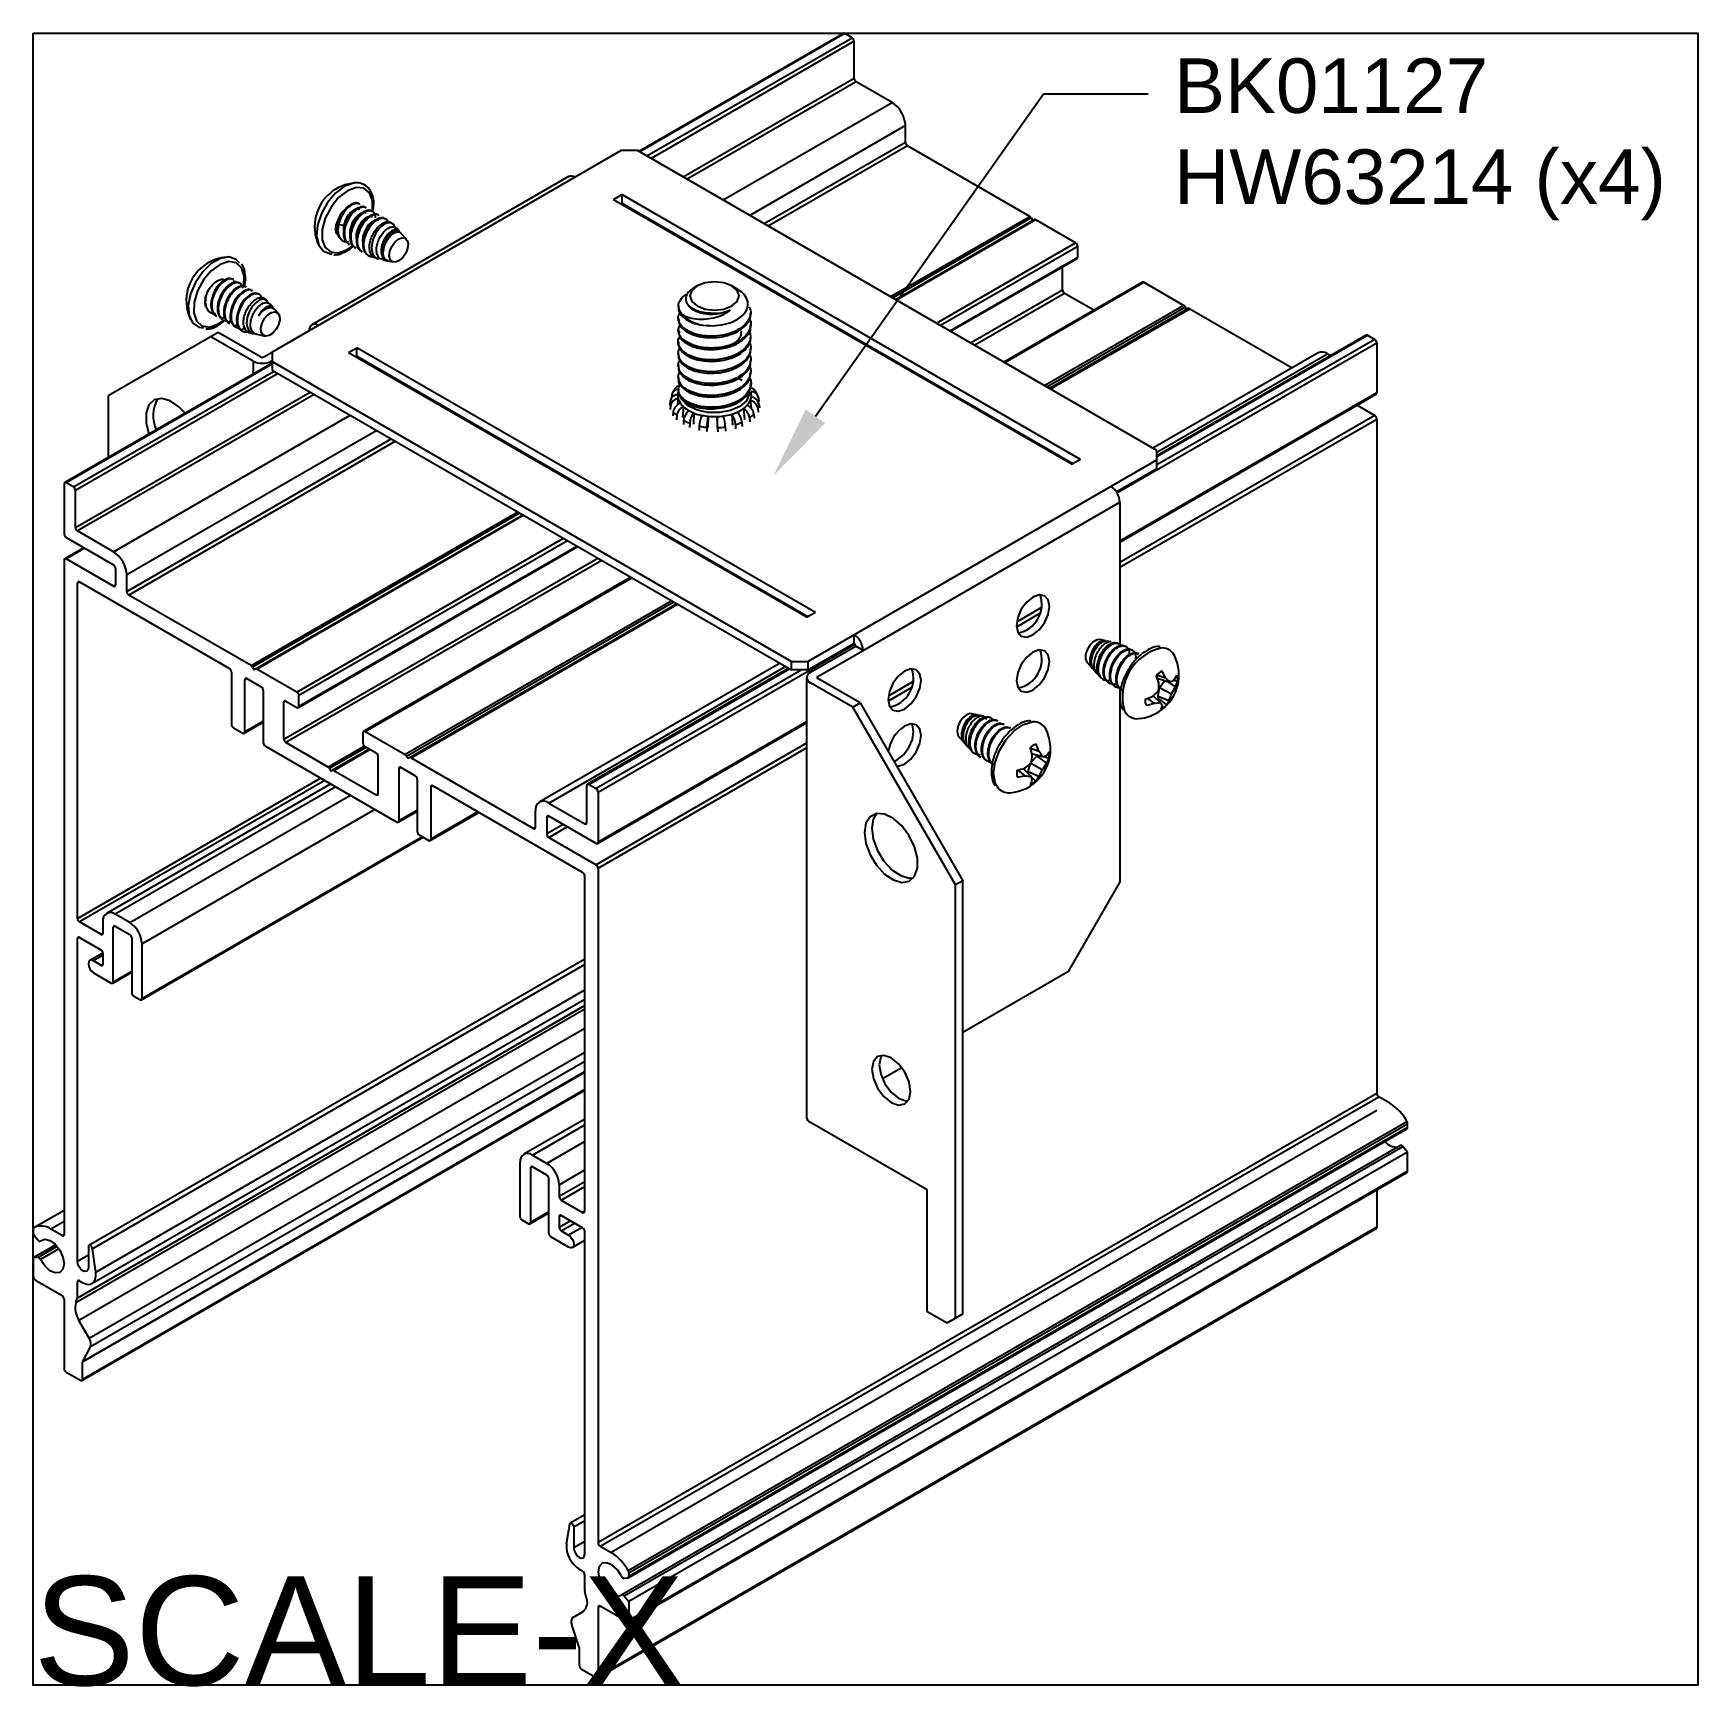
# Model space of a CAD drawing. Extents: x 0 to 5.73, y -5.69 to 0.
import ezdxf
from ezdxf import colors
from ezdxf.entities.mleader import LeaderData, LeaderLine
from ezdxf.math import Vec2, Vec3

# ---------------------------------------------------------------- set-up
doc = ezdxf.new("R2010")
doc.units = 0
doc.header["$LTSCALE"] = 0.5
doc.header["$MEASUREMENT"] = 0
for name, color, linetype in [('FAB DWG', 221, 'CONTINUOUS'), ('Hardware', 242, 'CONTINUOUS'), ('Housing', 150, 'CONTINUOUS'), ('Mounting', 4, 'CONTINUOUS')]:
    doc.layers.add(name, color=color, linetype=linetype)
doc.layers.add('Text-Unprinted', color=131, linetype='CONTINUOUS', plot=False)
doc.styles.add('LSAD_Standard', font='arial.ttf')
doc.styles.get("Standard").update_dxf_attribs({"font": 'arial.ttf'})

msp = doc.modelspace()

# ---------------------------------------------------------------- texts
at = {"layer": 'Text-Unprinted', "ltscale": 0.5, "transparency": 16777216, "style": 'LSAD_Standard'}
msp.add_attdef('SCALE-X', (0, -5.6882), 'XEffectiveScaleFactor', height=0.375, dxfattribs=at)

# ---------------------------------------------------------------- linework, layer by layer
at = {"layer": 'Hardware', "transparency": 16777216}
for p, q in [((1.1076, -0.5153), (1.1023, -0.5159)), ((1.124, -0.5887), (1.1212, -0.5871)), ((1.1461, -0.6015), (1.1433, -0.5999)), ((1.1682, -0.6143), (1.1654, -0.6127)), ((1.1903, -0.627), (1.1875, -0.6254)), ((1.0468, -0.6492), (1.0462, -0.6628)), ((1.0689, -0.662), (1.0507, -0.6598)), ((1.2124, -0.6398), (1.2096, -0.6382)), ((1.2396, -0.6584), (1.2369, -0.6554)), ((1.2599, -0.6811), (1.2519, -0.6722)), ((1.2563, -0.6846), (1.255, -0.6839)), ((1.0633, -0.713), (1.0661, -0.7146)), ((1.0854, -0.7258), (1.0882, -0.7274)), ((1.1075, -0.7386), (1.1103, -0.7401)), ((1.285, -0.7092), (1.2669, -0.689)), ((1.1296, -0.7513), (1.1324, -0.7529)), ((1.1517, -0.7641), (1.1544, -0.7657)), ((1.1816, -0.7752), (1.1897, -0.777)), ((1.2036, -0.7799), (1.2196, -0.7832)), ((1.2211, -0.7835), (1.2399, -0.7875)), ((0.6896, -0.8482), (0.6868, -0.8466)), ((0.6922, -0.8587), (0.6933, -0.851)), ((0.7117, -0.861), (0.7089, -0.8594)), ((0.7338, -0.8737), (0.731, -0.8721)), ((0.7559, -0.8865), (0.7531, -0.8849)), ((0.778, -0.8992), (0.7752, -0.8976)), ((0.8045, -0.9212), (0.8001, -0.9163)), ((0.6289, -0.9725), (0.6316, -0.9741)), ((0.8249, -0.9439), (0.8151, -0.9331)), ((0.8259, -0.9464), (0.8206, -0.9434)), ((0.8276, -0.9476), (0.8296, -0.9502)), ((0.8431, -0.9643), (0.8301, -0.9498)), ((0.6463, -0.9819), (0.6515, -0.9842)), ((0.6585, -0.9778), (0.6491, -0.9835)), ((0.6491, -0.9835), (0.6543, -0.9858)), ((0.651, -0.9853), (0.6537, -0.9869)), ((0.6684, -0.9947), (0.6736, -0.997)), ((0.6806, -0.9906), (0.6712, -0.9963)), ((0.6712, -0.9963), (0.6764, -0.9986)), ((0.6731, -0.998), (0.6758, -0.9996)), ((0.6905, -1.0074), (0.6957, -1.0098)), ((0.6933, -1.009), (0.7089, -1.016)), ((0.7027, -1.0033), (0.6936, -1.0088)), ((0.6952, -1.0108), (0.6979, -1.0124)), ((0.7273, -1.0146), (0.7154, -1.0218)), ((0.7154, -1.0218), (0.7183, -1.0241)), ((0.7269, -1.0277), (0.7281, -1.028)), ((0.7539, -1.0246), (0.7468, -1.0289)), ((0.7471, -1.0319), (0.7579, -1.0342)), ((0.7691, -1.0366), (0.7979, -1.0426)), ((3.6921, -2.0919), (3.6733, -2.0879)), ((3.7115, -2.096), (3.696, -2.0927)), ((3.7336, -2.1006), (3.7259, -2.099)), ((3.7621, -2.1117), (3.7593, -2.1101)), ((3.6281, -2.1662), (3.6458, -2.186)), ((3.7842, -2.1245), (3.7814, -2.1229)), ((3.8063, -2.1372), (3.8035, -2.1356)), ((3.6526, -2.1936), (3.6607, -2.2027)), ((3.673, -2.2164), (3.6758, -2.2194)), ((3.8733, -2.2221), (3.8667, -2.2134)), ((3.8685, -2.2088), (3.8983, -2.2192)), ((3.8733, -2.2221), (3.9128, -2.2339)), ((3.878, -2.2529), (3.8965, -2.229)), ((3.9028, -2.2309), (3.9316, -2.2508)), ((3.928, -2.227), (3.9405, -2.2307)), ((3.7014, -2.236), (3.7041, -2.2376)), ((3.7235, -2.2488), (3.7262, -2.2504)), ((3.8368, -2.2902), (3.8579, -2.307)), ((3.856, -2.2816), (3.8805, -2.3042)), ((3.8726, -2.2821), (3.878, -2.2529)), ((3.874, -2.2914), (3.8726, -2.2821)), ((3.8726, -2.2821), (3.9101, -2.2974)), ((3.874, -2.2914), (3.9029, -2.3125)), ((3.878, -2.2529), (3.919, -2.2749)), ((3.2501, -2.347), (3.2313, -2.3431)), ((3.2701, -2.3512), (3.255, -2.348)), ((3.2921, -2.3558), (3.2848, -2.3543)), ((3.3207, -2.3671), (3.3179, -2.3656)), ((3.3428, -2.3799), (3.34, -2.3783)), ((3.3649, -2.3927), (3.3621, -2.3911)), ((3.1861, -2.4213), (3.2042, -2.4415)), ((3.2112, -2.4493), (3.2192, -2.4582)), ((3.4333, -2.4616), (3.4624, -2.4724)), ((3.2315, -2.472), (3.2342, -2.475)), ((3.2599, -2.4914), (3.2627, -2.493)), ((3.282, -2.5042), (3.2848, -2.5058)), ((3.425, -2.5421), (3.4331, -2.5149)), ((3.4352, -2.513), (3.4742, -2.5355)), ((3.4358, -2.5101), (3.4553, -2.4895)), ((3.4382, -2.4795), (3.4742, -2.4904)), ((3.4553, -2.4895), (3.4608, -2.4864)), ((3.4553, -2.4895), (3.4883, -2.5137)), ((3.3898, -2.537), (3.4137, -2.5568)), ((3.4077, -2.5322), (3.4352, -2.558)), ((3.425, -2.5484), (3.425, -2.5421)), ((3.425, -2.5421), (3.4624, -2.5585)), ((3.4365, -2.5619), (3.4523, -2.5752))]:
    msp.add_line(p, q, dxfattribs=at)
at = {"layer": 'Hardware', "transparency": 16777216, "flags": 128}
for points in [[(1.1023, -0.5159), (1.0717, -0.527), (1.0409, -0.5501), (1.0133, -0.5826), (0.9918, -0.621), (0.9787, -0.6611), (0.9756, -0.6987), (0.9827, -0.7296), (0.9992, -0.7505), (1.0234, -0.7591), (1.0274, -0.7593)], [(1.1114, -0.5314), (1.0814, -0.5426), (1.0514, -0.566), (1.0251, -0.5988), (1.0055, -0.637), (0.9951, -0.6761), (0.9951, -0.7112), (1.0055, -0.7382), (1.0251, -0.7539), (1.0514, -0.7562), (1.0814, -0.745), (1.1002, -0.7318)], [(1.1674, -0.6138), (1.1677, -0.6116), (1.1677, -0.5764), (1.1573, -0.5494), (1.1377, -0.5337), (1.1114, -0.5314)], [(1.2211, -0.7835), (1.2185, -0.7828), (1.2134, -0.7799), (1.2094, -0.7753), (1.2066, -0.7693), (1.2052, -0.762), (1.2051, -0.7537), (1.2065, -0.7448)], [(1.247, -0.7876), (1.2362, -0.7862), (1.2287, -0.7788), (1.2257, -0.7663), (1.2276, -0.7507), (1.2342, -0.7343), (1.2444, -0.7198), (1.2568, -0.7092), (1.2693, -0.7041), (1.2801, -0.7055), (1.2877, -0.713), (1.2907, -0.7255), (1.2887, -0.7411), (1.2822, -0.7574), (1.2719, -0.772), (1.2596, -0.7826), (1.247, -0.7876)], [(0.7104, -0.7912), (0.698, -0.7785), (0.6735, -0.7703), (0.6441, -0.7754), (0.613, -0.7932), (0.5835, -0.8217), (0.5588, -0.8578), (0.5417, -0.8977), (0.5338, -0.937), (0.5362, -0.9715), (0.5485, -0.9974), (0.5695, -1.0119), (0.5865, -1.0144)], [(0.7252, -0.8702), (0.7263, -0.8355), (0.7172, -0.8073), (0.6986, -0.7901), (0.6729, -0.7861), (0.6432, -0.7957), (0.613, -0.8177), (0.586, -0.8495), (0.5655, -0.8873), (0.5539, -0.9265), (0.5526, -0.9624), (0.5617, -0.9906), (0.5803, -1.0078), (0.606, -1.0118), (0.6357, -1.0022), (0.6558, -0.989)], [(0.7224, -0.8775), (0.7154, -0.8638), (0.7026, -0.8584), (0.6857, -0.8627), (0.6684, -0.8756), (0.6525, -0.8962), (0.6413, -0.921), (0.6366, -0.9456), (0.6394, -0.968), (0.6491, -0.9835), (0.6491, -0.9835)], [(0.8085, -0.9291), (0.8033, -0.92), (0.7931, -0.9156), (0.7805, -0.9179), (0.7668, -0.9267), (0.7537, -0.9409), (0.7433, -0.9588), (0.7365, -0.9785), (0.7343, -0.9979), (0.7371, -1.0145), (0.7446, -1.0269), (0.7468, -1.0289), (0.7468, -1.0289)], [(0.7758, -0.9732), (0.7817, -0.965), (0.7883, -0.9578), (0.7953, -0.952), (0.8025, -0.9476), (0.8096, -0.9449), (0.8163, -0.944), (0.8224, -0.9449), (0.8276, -0.9476)], [(0.7964, -0.9827), (0.8078, -0.9696), (0.8204, -0.9613), (0.8325, -0.9591), (0.842, -0.9632), (0.8476, -0.9731), (0.8485, -0.9872), (0.8444, -1.0035), (0.8361, -1.0193), (0.8247, -1.0324), (0.812, -1.0407), (0.8, -1.0429), (0.7904, -1.0388), (0.7848, -1.0289), (0.784, -1.0147), (0.788, -0.9985), (0.7964, -0.9827)], [(3.6733, -2.0879), (3.6625, -2.0887), (3.6498, -2.0954), (3.6379, -2.1074), (3.6286, -2.1227), (3.6233, -2.1391), (3.6228, -2.154), (3.6272, -2.1652), (3.6281, -2.1662)], [(3.7451, -2.109), (3.7442, -2.107), (3.7346, -2.1008), (3.7218, -2.1012), (3.7073, -2.1083), (3.6929, -2.1213), (3.6804, -2.139), (3.6711, -2.1596), (3.6664, -2.1807), (3.667, -2.2001), (3.673, -2.2158), (3.6837, -2.2257), (3.6855, -2.2266), (3.6855, -2.2266)], [(3.2313, -2.3431), (3.2254, -2.3428), (3.213, -2.3471), (3.2005, -2.3572), (3.19, -2.3714), (3.1829, -2.3876), (3.1805, -2.4034), (3.1829, -2.4164), (3.1861, -2.4213)], [(3.3066, -2.5479), (3.3118, -2.5095), (3.3266, -2.4693), (3.3495, -2.4318), (3.378, -2.4009), (3.409, -2.38), (3.4392, -2.3714), (3.4408, -2.3713)], [(3.3182, -2.5935), (3.3118, -2.5804), (3.3066, -2.5479)]]:
    msp.add_lwpolyline(points, dxfattribs=at)
at = {"layer": 'Hardware', "transparency": 16777216}
for centre, radius, start, end in [((1.1196, -0.6659), 0.151, 94.70619, 165.06848), ((1.1196, -0.6659), 0.151, 165.06848, 205.29918), ((1.13, -0.6719), 0.0863, 133.99299, 164.76957), ((0.6777, -0.921), 0.151, 94.70619, 205.29918), ((0.6676, -0.9257), 0.0768, 156.16582, 191.09412), ((0.7317, -1.0046), 0.0236, 235.66928, 258.33403), ((3.6878, -2.1235), 0.0319, 82.40122, 129.0415), ((3.9217, -2.2842), 0.1716, 101.66223, 196.69178), ((3.8862, -2.1639), 0.0477, 23.29586, 89.05884), ((3.7935, -2.2095), 0.151, 307.33364, 25.29918), ((3.9313, -2.277), 0.0927, 119.70407, 134.96321), ((3.5476, -2.3527), 0.3481, 19.50287, 23.93547), ((3.7119, -2.3104), 0.2075, 26.07602, 33.30539), ((3.757, -2.3734), 0.2091, 41.81736, 47.48906), ((3.8792, -2.1426), 0.0973, 290.23371, 300.05351), ((3.8563, -2.1759), 0.0879, 324.55902, 337.23167), ((3.8503, -2.2026), 0.0945, 329.32511, 342.71217), ((3.8826, -2.2288), 0.058, 358.14851, 19.04755), ((3.7448, -2.0407), 0.2659, 288.27425, 294.32691), ((3.7105, -2.1168), 0.2198, 310.86897, 318.1926), ((3.8179, -2.2304), 0.0828, 309.11036, 312.61659), ((3.6497, -2.2381), 0.2261, 353.58592, 0.41442), ((3.8005, -2.2411), 0.1232, 332.80891, 344.10244), ((3.7904, -2.1926), 0.1527, 327.37976, 337.5593), ((3.2456, -2.3748), 0.0281, 80.81728, 119.73141), ((3.8009, -2.3114), 0.0489, 206.87429, 275.83612), ((3.7935, -2.2095), 0.151, 274.70619, 307.33364), ((3.8861, -2.2951), 0.058, 178.14851, 199.04755), ((3.7978, -2.1327), 0.1843, 280.47352, 289.04466), ((3.8508, -2.1545), 0.1527, 272.67495, 281.21788), ((3.7559, -2.3963), 0.1549, 31.81432, 36.45923), ((3.8374, -2.2469), 0.0927, 299.70407, 314.96321), ((3.8443, -2.3074), 0.0439, 332.80349, 350.4736), ((3.8579, -2.2816), 0.0546, 325.52743, 343.16627), ((3.4438, -2.4196), 0.0484, 23.74163, 93.52401), ((3.3516, -2.4647), 0.151, 0, 25.29918), ((3.4792, -2.5171), 0.0746, 111.17524, 128.81939), ((3.1496, -2.5484), 0.2967, 12.22005, 17.54964), ((3.2795, -2.5322), 0.1925, 18.10615, 26.11643), ((3.3516, -2.4647), 0.151, 274.70619, 0), ((3.2839, -2.3481), 0.2238, 305.44593, 312.54131), ((3.2168, -2.4644), 0.2238, 347.45809, 354.55372), ((3.3297, -2.5724), 0.1662, 29.54791, 36.98761), ((3.4605, -2.395), 0.0964, 278.17816, 286.72433), ((3.3646, -2.4494), 0.1394, 321.86143, 332.5121), ((3.4404, -2.4442), 0.0644, 317.93705, 332.70604), ((3.4285, -2.4697), 0.0742, 323.61047, 338.73846), ((3.4239, -2.4852), 0.0746, 351.17936, 8.82064), ((3.4608, -2.549), 0.0746, 171.17936, 188.82064), ((3.3231, -2.2479), 0.2967, 282.44952, 287.77829), ((3.374, -2.3684), 0.1925, 273.88191, 281.89152), ((3.4339, -2.3918), 0.1662, 263.00744, 270.44567), ((3.3782, -2.5519), 0.0645, 327.29435, 342.06084), ((3.4055, -2.5171), 0.0746, 291.17524, 308.81939), ((3.3457, -2.5938), 0.0964, 13.26505, 21.81359), ((3.3944, -2.5288), 0.0743, 321.26276, 336.38864), ((3.3448, -2.4836), 0.1395, 327.48803, 338.13813), ((3.3584, -2.5677), 0.0478, 212.69296, 276.64987)]:
    msp.add_arc(centre, radius, start, end, dxfattribs=at)
for points, knots in [([(1.1693, -0.6125), (1.1707, -0.6039), (1.174, -0.5829), (1.1686, -0.5551), (1.1548, -0.5306), (1.1329, -0.5163), (1.1136, -0.5144), (1.1033, -0.5158), (1.1019, -0.516)], [0, 0, 0, 0, 0.150403, 0.369067, 0.564784, 0.773661, 0.968857, 1, 1, 1, 1]), ([(1.121, -0.5875), (1.1207, -0.5872), (1.1171, -0.5832), (1.1051, -0.5841), (1.0876, -0.592), (1.0699, -0.6092), (1.0553, -0.6325), (1.0504, -0.6497), (1.048, -0.6582)], [0, 0, 0, 0, 0.019567, 0.217221, 0.414876, 0.606341, 0.805735, 1, 1, 1, 1]), ([(1.1237, -0.5891), (1.1234, -0.5888), (1.1198, -0.5848), (1.1078, -0.5857), (1.0904, -0.5936), (1.0726, -0.6108), (1.058, -0.6341), (1.0531, -0.6513), (1.0507, -0.6598)], [0, 0, 0, 0, 0.0195667, 0.2172213, 0.4148758, 0.6063412, 0.8057348, 1, 1, 1, 1]), ([(1.1431, -0.6003), (1.1427, -0.5999), (1.1391, -0.5959), (1.1272, -0.5969), (1.1098, -0.6048), (1.0919, -0.622), (1.0777, -0.6452), (1.0689, -0.6712), (1.0673, -0.6958), (1.0729, -0.7158), (1.0816, -0.7224), (1.0857, -0.7254)], [0, 0, 0, 0, 0.012498, 0.13875, 0.265002, 0.387301, 0.514663, 0.63875, 0.762837, 0.8902, 1, 1, 1, 1]), ([(1.1223, -0.6077), (1.122, -0.6074), (1.1194, -0.6044), (1.1106, -0.6053), (1.0978, -0.6115), (1.0847, -0.6247), (1.0741, -0.6424), (1.0706, -0.6555), (1.0689, -0.662)], [0, 0, 0, 0, 0.019563, 0.217231, 0.414898, 0.606328, 0.805749, 1, 1, 1, 1]), ([(1.1458, -0.6019), (1.1455, -0.6015), (1.1419, -0.5975), (1.1299, -0.5985), (1.1125, -0.6064), (1.0946, -0.6236), (1.0805, -0.6468), (1.0716, -0.6728), (1.0701, -0.6974), (1.0756, -0.7174), (1.0844, -0.724), (1.0884, -0.727)], [0, 0, 0, 0, 0.012498, 0.13875, 0.265002, 0.387301, 0.514663, 0.63875, 0.762837, 0.8902, 1, 1, 1, 1]), ([(1.1443, -0.6204), (1.1441, -0.6202), (1.1415, -0.6172), (1.1327, -0.6181), (1.1199, -0.6242), (1.1068, -0.6374), (1.0963, -0.6552), (1.0904, -0.6747), (1.0887, -0.6895), (1.0909, -0.6955), (1.0913, -0.6967)], [0, 0, 0, 0, 0.01575, 0.174889, 0.334028, 0.488145, 0.648695, 0.805084, 0.961472, 1, 1, 1, 1]), ([(1.1652, -0.613), (1.1648, -0.6127), (1.1612, -0.6087), (1.1493, -0.6096), (1.1319, -0.6175), (1.114, -0.6348), (1.0998, -0.6579), (1.091, -0.6839), (1.0894, -0.7086), (1.095, -0.7286), (1.1037, -0.7351), (1.1078, -0.7382)], [0, 0, 0, 0, 0.012498, 0.13875, 0.265002, 0.387301, 0.514663, 0.63875, 0.762837, 0.8902, 1, 1, 1, 1]), ([(1.1786, -0.6351), (1.1782, -0.6311), (1.1772, -0.6209), (1.1674, -0.6121), (1.1524, -0.6106), (1.1345, -0.6193), (1.1168, -0.6363), (1.1025, -0.6595), (1.0937, -0.6855), (1.0922, -0.7102), (1.0977, -0.7302), (1.1065, -0.7367), (1.1105, -0.7398)], [0, 0, 0, 0, 0.066329, 0.169218, 0.275433, 0.381649, 0.484538, 0.591688, 0.696082, 0.800476, 0.907625, 1, 1, 1, 1]), ([(1.1664, -0.6332), (1.1662, -0.6329), (1.1636, -0.63), (1.1548, -0.6308), (1.142, -0.637), (1.1289, -0.6502), (1.1184, -0.6679), (1.1125, -0.6874), (1.1108, -0.7023), (1.113, -0.7083), (1.1134, -0.7095)], [0, 0, 0, 0, 0.01575, 0.174889, 0.334028, 0.488145, 0.648695, 0.805084, 0.961472, 1, 1, 1, 1]), ([(1.1873, -0.6258), (1.1869, -0.6254), (1.1833, -0.6214), (1.1714, -0.6224), (1.154, -0.6303), (1.1361, -0.6475), (1.1219, -0.6707), (1.1131, -0.6967), (1.1115, -0.7213), (1.1171, -0.7413), (1.1258, -0.7479), (1.1299, -0.7509)], [0, 0, 0, 0, 0.012498, 0.13875, 0.265002, 0.387301, 0.514663, 0.63875, 0.762837, 0.8902, 1, 1, 1, 1]), ([(1.19, -0.6274), (1.1897, -0.627), (1.1861, -0.623), (1.1741, -0.624), (1.1567, -0.6319), (1.1388, -0.6491), (1.1247, -0.6723), (1.1158, -0.6983), (1.1143, -0.7229), (1.1198, -0.7429), (1.1286, -0.7495), (1.1326, -0.7525)], [0, 0, 0, 0, 0.012498, 0.13875, 0.265002, 0.387301, 0.514663, 0.63875, 0.762837, 0.8902, 1, 1, 1, 1]), ([(1.0507, -0.6963), (1.049, -0.6949), (1.0442, -0.691), (1.0415, -0.6784), (1.0423, -0.6632), (1.0455, -0.6533), (1.0468, -0.6492)], [0, 0, 0, 0, 0.171947, 0.498805, 0.792015, 1, 1, 1, 1]), ([(1.048, -0.6582), (1.047, -0.6664), (1.0449, -0.6831), (1.0508, -0.703), (1.0595, -0.7096), (1.0636, -0.7127)], [0, 0, 0, 0, 0.343493, 0.696054, 1, 1, 1, 1]), ([(1.0507, -0.6598), (1.0497, -0.6681), (1.0476, -0.6849), (1.0542, -0.7047), (1.0667, -0.7175), (1.0791, -0.7181), (1.0854, -0.7183)], [0, 0, 0, 0, 0.248174, 0.502899, 0.747496, 1, 1, 1, 1]), ([(1.0689, -0.662), (1.0678, -0.6686), (1.0666, -0.6768), (1.0688, -0.6828), (1.0692, -0.684)], [0, 0, 0, 0, 0.802337, 1, 1, 1, 1]), ([(1.1885, -0.6459), (1.1883, -0.6457), (1.1857, -0.6427), (1.1769, -0.6436), (1.1641, -0.6497), (1.151, -0.6629), (1.1405, -0.6807), (1.1346, -0.7002), (1.1329, -0.715), (1.1351, -0.7211), (1.1355, -0.7223)], [0, 0, 0, 0, 0.01575, 0.174889, 0.334028, 0.488145, 0.648695, 0.805084, 0.961472, 1, 1, 1, 1]), ([(1.2094, -0.6386), (1.209, -0.6382), (1.2054, -0.6342), (1.1935, -0.6352), (1.176, -0.643), (1.1582, -0.6603), (1.144, -0.6834), (1.1352, -0.7094), (1.1336, -0.7341), (1.1392, -0.7541), (1.1479, -0.7606), (1.152, -0.7637)], [0, 0, 0, 0, 0.012498, 0.13875, 0.265002, 0.387301, 0.514663, 0.63875, 0.762837, 0.8902, 1, 1, 1, 1]), ([(1.2209, -0.6496), (1.2209, -0.6495), (1.2199, -0.6436), (1.2113, -0.638), (1.1967, -0.636), (1.1787, -0.6448), (1.161, -0.6618), (1.1467, -0.6851), (1.138, -0.711), (1.1363, -0.7359), (1.1425, -0.7557), (1.1541, -0.7679), (1.1651, -0.7685), (1.1701, -0.7688)], [0, 0, 0, 0, 0.001624, 0.101523, 0.204652, 0.30778, 0.407679, 0.511714, 0.613074, 0.714434, 0.81847, 0.918369, 1, 1, 1, 1]), ([(1.1818, -0.7744), (1.1789, -0.7739), (1.1714, -0.7726), (1.163, -0.7631), (1.1573, -0.7477), (1.1571, -0.7282), (1.1623, -0.707), (1.1718, -0.6863), (1.1849, -0.6684), (1.2001, -0.6553), (1.2151, -0.6485), (1.2282, -0.6481), (1.2339, -0.6533), (1.2366, -0.6558)], [0, 0, 0, 0, 0.055912, 0.148734, 0.24288, 0.337475, 0.432013, 0.527643, 0.623926, 0.720176, 0.817292, 0.915263, 1, 1, 1, 1]), ([(1.2438, -0.6671), (1.2437, -0.6663), (1.2429, -0.6604), (1.2361, -0.6543), (1.2247, -0.651), (1.2105, -0.6555), (1.1957, -0.6663), (1.1822, -0.6827), (1.1718, -0.7027), (1.1655, -0.7239), (1.1643, -0.744), (1.1687, -0.7608), (1.1772, -0.7727), (1.1858, -0.7754), (1.1898, -0.7766)], [0, 0, 0, 0, 0.0146198, 0.1087574, 0.2026003, 0.2944277, 0.3863754, 0.4781795, 0.5677985, 0.6575564, 0.7472709, 0.8347403, 0.9223082, 1, 1, 1, 1]), ([(1.2038, -0.7791), (1.2012, -0.7787), (1.1944, -0.7774), (1.1868, -0.769), (1.1816, -0.7552), (1.1813, -0.7378), (1.1858, -0.7188), (1.1942, -0.7002), (1.2057, -0.6841), (1.2192, -0.6724), (1.2325, -0.6662), (1.2442, -0.6657), (1.2493, -0.6703), (1.2516, -0.6725)], [0, 0, 0, 0, 0.055802, 0.148276, 0.242229, 0.336692, 0.431085, 0.526694, 0.623043, 0.719351, 0.816619, 0.914852, 1, 1, 1, 1]), ([(1.2613, -0.6844), (1.2604, -0.6827), (1.2579, -0.6776), (1.2495, -0.6752), (1.2381, -0.6777), (1.2256, -0.6862), (1.2138, -0.6995), (1.2046, -0.7163), (1.1988, -0.7344), (1.1971, -0.752), (1.2002, -0.7672), (1.2077, -0.7778), (1.2146, -0.783), (1.2193, -0.783), (1.2196, -0.783)], [0, 0, 0, 0, 0.050622, 0.149653, 0.246132, 0.34254, 0.438906, 0.532888, 0.626621, 0.720323, 0.811803, 0.902862, 0.993903, 1, 1, 1, 1]), ([(1.2548, -0.6842), (1.2546, -0.6839), (1.252, -0.681), (1.2432, -0.6819), (1.2304, -0.688), (1.2172, -0.7012), (1.2069, -0.7189), (1.2006, -0.7387), (1.1996, -0.7577), (1.2048, -0.7727), (1.2123, -0.7813), (1.2189, -0.7819), (1.2209, -0.7821)], [0, 0, 0, 0, 0.011736, 0.130317, 0.248899, 0.363738, 0.483372, 0.599904, 0.716436, 0.83607, 0.950909, 1, 1, 1, 1]), ([(1.2065, -0.7448), (1.2076, -0.7392), (1.21, -0.728), (1.218, -0.7117), (1.2284, -0.6979), (1.2402, -0.6881), (1.2517, -0.6834), (1.2612, -0.6837), (1.2649, -0.6877), (1.2665, -0.6894)], [0, 0, 0, 0, 0.147112, 0.294616, 0.442915, 0.591059, 0.741489, 0.893074, 1, 1, 1, 1]), ([(1.0688, -0.7542), (1.0726, -0.7528), (1.084, -0.7487), (1.0948, -0.7391), (1.102, -0.7327)], [0, 0, 0, 0, 0.336593, 1, 1, 1, 1]), ([(0.7266, -0.8715), (0.7278, -0.8668), (0.732, -0.8495), (0.7291, -0.8229), (0.7241, -0.8013), (0.7172, -0.7947), (0.7171, -0.7946)], [0, 0, 0, 0, 0.155001, 0.572459, 0.993797, 1, 1, 1, 1]), ([(1.0343, -0.7623), (1.04, -0.7625), (1.0512, -0.7631), (1.063, -0.7571), (1.0688, -0.7542)], [0, 0, 0, 0, 0.5055, 1, 1, 1, 1]), ([(0.5974, -0.8947), (0.6009, -0.8882), (0.608, -0.8753), (0.6228, -0.8597), (0.6381, -0.8495), (0.6512, -0.8459), (0.6572, -0.8484), (0.6594, -0.8494)], [0, 0, 0, 0, 0.2216, 0.442931, 0.663632, 0.876181, 1, 1, 1, 1]), ([(0.6863, -0.8476), (0.6836, -0.8461), (0.6767, -0.8421), (0.6611, -0.8469), (0.643, -0.8601), (0.6269, -0.8811), (0.6155, -0.9063), (0.6104, -0.9322), (0.6135, -0.9542), (0.6205, -0.9682), (0.6276, -0.9708), (0.6294, -0.9715)], [0, 0, 0, 0, 0.082798, 0.21016, 0.332459, 0.458711, 0.584963, 0.707261, 0.834624, 0.958711, 1, 1, 1, 1]), ([(0.6891, -0.8492), (0.6863, -0.8477), (0.6795, -0.8437), (0.6639, -0.8485), (0.6458, -0.8617), (0.6296, -0.8827), (0.6183, -0.9079), (0.6132, -0.9338), (0.6162, -0.9558), (0.6232, -0.9697), (0.6304, -0.9724), (0.6322, -0.9731)], [0, 0, 0, 0, 0.082798, 0.21016, 0.332459, 0.458711, 0.584963, 0.707261, 0.834624, 0.958711, 1, 1, 1, 1]), ([(0.7084, -0.8604), (0.7057, -0.8588), (0.6988, -0.8548), (0.6832, -0.8597), (0.6651, -0.8729), (0.649, -0.8938), (0.6376, -0.9191), (0.6326, -0.9447), (0.6351, -0.9678), (0.6426, -0.9773), (0.6463, -0.9819)], [0, 0, 0, 0, 0.086364, 0.219211, 0.346777, 0.478466, 0.610156, 0.737721, 0.870569, 1, 1, 1, 1]), ([(0.5974, -0.8947), (0.5952, -0.9033), (0.5908, -0.9206), (0.5939, -0.9436), (0.604, -0.9591), (0.6162, -0.9662), (0.6253, -0.9645), (0.6278, -0.964)], [0, 0, 0, 0, 0.229977, 0.462171, 0.688393, 0.914616, 1, 1, 1, 1]), ([(0.7305, -0.8732), (0.7278, -0.8716), (0.7209, -0.8676), (0.7053, -0.8724), (0.6872, -0.8856), (0.6711, -0.9066), (0.6597, -0.9319), (0.6547, -0.9575), (0.6572, -0.9805), (0.6647, -0.99), (0.6684, -0.9947)], [0, 0, 0, 0, 0.086364, 0.219211, 0.346777, 0.478466, 0.610156, 0.737721, 0.870569, 1, 1, 1, 1]), ([(0.7332, -0.8748), (0.7305, -0.8732), (0.7237, -0.8692), (0.7081, -0.874), (0.69, -0.8872), (0.6738, -0.9082), (0.6624, -0.9334), (0.6575, -0.9591), (0.6599, -0.9821), (0.6675, -0.9916), (0.6712, -0.9963)], [0, 0, 0, 0, 0.086364, 0.219211, 0.346777, 0.478466, 0.610156, 0.737721, 0.870569, 1, 1, 1, 1]), ([(0.7526, -0.8859), (0.7499, -0.8843), (0.743, -0.8804), (0.7274, -0.8852), (0.7093, -0.8984), (0.6932, -0.9194), (0.6818, -0.9446), (0.6768, -0.9702), (0.6793, -0.9933), (0.6868, -1.0028), (0.6905, -1.0074)], [0, 0, 0, 0, 0.086364, 0.219211, 0.346777, 0.478466, 0.610156, 0.737721, 0.870569, 1, 1, 1, 1]), ([(0.7553, -0.8875), (0.7526, -0.8859), (0.7458, -0.882), (0.7302, -0.8868), (0.7121, -0.9), (0.6959, -0.9209), (0.6845, -0.9462), (0.6796, -0.9718), (0.682, -0.9949), (0.6896, -1.0044), (0.6933, -1.009)], [0, 0, 0, 0, 0.086364, 0.219211, 0.346777, 0.478466, 0.610156, 0.737721, 0.870569, 1, 1, 1, 1]), ([(0.7747, -0.8987), (0.772, -0.8971), (0.7651, -0.8931), (0.7495, -0.8979), (0.7314, -0.9111), (0.7153, -0.9321), (0.7039, -0.9574), (0.6989, -0.983), (0.7013, -1.0061), (0.7089, -1.0155), (0.7126, -1.0202)], [0, 0, 0, 0, 0.086364, 0.219211, 0.346777, 0.478466, 0.610156, 0.737721, 0.870569, 1, 1, 1, 1]), ([(0.7859, -0.9104), (0.7847, -0.9074), (0.7815, -0.8992), (0.7692, -0.8952), (0.7524, -0.8992), (0.7341, -0.9128), (0.718, -0.9337), (0.7066, -0.959), (0.7017, -0.9846), (0.7041, -1.0077), (0.7117, -1.0171), (0.7154, -1.0218)], [0, 0, 0, 0, 0.0690735, 0.1845893, 0.3031546, 0.4170056, 0.5345368, 0.652068, 0.7659189, 0.8844842, 1, 1, 1, 1]), ([(0.7357, -1.0264), (0.7326, -1.0229), (0.7264, -1.0159), (0.723, -0.9988), (0.7246, -0.9793), (0.7312, -0.9588), (0.7417, -0.9395), (0.7552, -0.9237), (0.77, -0.9131), (0.7839, -0.9089), (0.7944, -0.9103), (0.7982, -0.9153), (0.7994, -0.9169)], [0, 0, 0, 0, 0.103625, 0.207285, 0.311029, 0.414647, 0.520036, 0.625704, 0.731276, 0.838354, 0.945943, 1, 1, 1, 1]), ([(0.7589, -1.0317), (0.7561, -1.0285), (0.7505, -1.0222), (0.7473, -1.007), (0.7486, -0.9897), (0.7543, -0.9714), (0.7635, -0.9541), (0.7754, -0.94), (0.7885, -0.9304), (0.8008, -0.9266), (0.8101, -0.9278), (0.8134, -0.9321), (0.8145, -0.9336)], [0, 0, 0, 0, 0.103424, 0.206886, 0.310453, 0.413866, 0.519271, 0.624995, 0.730604, 0.837901, 0.945781, 1, 1, 1, 1]), ([(0.8264, -0.9471), (0.826, -0.9461), (0.8244, -0.9417), (0.8175, -0.9388), (0.8073, -0.9398), (0.7957, -0.9466), (0.7843, -0.9579), (0.7786, -0.9682), (0.7758, -0.9732)], [0, 0, 0, 0, 0.056675, 0.251836, 0.442368, 0.632022, 0.82164, 1, 1, 1, 1]), ([(0.8202, -0.9442), (0.8182, -0.943), (0.8132, -0.9401), (0.8018, -0.9439), (0.7884, -0.9541), (0.78, -0.9655), (0.7763, -0.9723), (0.7758, -0.9732)], [0, 0, 0, 0, 0.17381, 0.441227, 0.697928, 0.962994, 1, 1, 1, 1]), ([(0.5937, -1.0173), (0.5977, -1.0175), (0.6106, -1.0183), (0.6348, -1.0083), (0.6534, -0.9936), (0.6629, -0.9862)], [0, 0, 0, 0, 0.176857, 0.582278, 1, 1, 1, 1]), ([(0.7183, -1.0241), (0.7226, -1.0264), (0.7285, -1.0295), (0.736, -1.0281), (0.7379, -1.0277)], [0, 0, 0, 0, 0.734941, 1, 1, 1, 1]), ([(0.7472, -1.0313), (0.746, -1.0312), (0.7414, -1.0311), (0.7381, -1.0284), (0.7357, -1.0264)], [0, 0, 0, 0, 0.272293, 1, 1, 1, 1]), ([(0.7468, -1.0289), (0.7504, -1.0315), (0.7551, -1.0348), (0.7614, -1.0343), (0.7629, -1.0342)], [0, 0, 0, 0, 0.771159, 1, 1, 1, 1]), ([(0.7693, -1.0358), (0.7675, -1.0357), (0.7635, -1.0353), (0.7605, -1.033), (0.7589, -1.0317)], [0, 0, 0, 0, 0.442411, 1, 1, 1, 1]), ([(3.6677, -2.0987), (3.6639, -2.1021), (3.6563, -2.109), (3.6468, -2.1241), (3.6401, -2.1409), (3.637, -2.1579), (3.6385, -2.1732), (3.6434, -2.1848), (3.6492, -2.1885), (3.6517, -2.1901)], [0, 0, 0, 0, 0.145728, 0.291843, 0.438746, 0.585495, 0.734509, 0.884668, 1, 1, 1, 1]), ([(3.647, -2.1832), (3.6445, -2.1791), (3.6395, -2.1709), (3.6389, -2.1525), (3.6437, -2.1328), (3.653, -2.1142), (3.6621, -2.1035), (3.6671, -2.0993), (3.6677, -2.0987)], [0, 0, 0, 0, 0.190667, 0.387191, 0.577514, 0.775782, 0.96891, 1, 1, 1, 1]), ([(3.6532, -2.1931), (3.6512, -2.1909), (3.6462, -2.1854), (3.6432, -2.1713), (3.6439, -2.1535), (3.6494, -2.1349), (3.6581, -2.1178), (3.6692, -2.1039), (3.6812, -2.0952), (3.6906, -2.0915), (3.6946, -2.093), (3.6959, -2.0934)], [0, 0, 0, 0, 0.085388, 0.211197, 0.336914, 0.462576, 0.585129, 0.707358, 0.829546, 0.948837, 1, 1, 1, 1]), ([(3.7115, -2.0962), (3.7082, -2.0959), (3.7012, -2.0954), (3.6883, -2.1021), (3.6753, -2.1138), (3.664, -2.13), (3.6557, -2.1488), (3.6514, -2.1681), (3.6519, -2.186), (3.6577, -2.1998), (3.6637, -2.2074), (3.6684, -2.2084), (3.6686, -2.2085)], [0, 0, 0, 0, 0.100004, 0.20949, 0.318895, 0.42971, 0.541382, 0.653007, 0.765744, 0.879601, 0.99344, 1, 1, 1, 1]), ([(3.6734, -2.2161), (3.6706, -2.2125), (3.6648, -2.2047), (3.662, -2.1865), (3.6643, -2.1655), (3.6717, -2.144), (3.6828, -2.1247), (3.6965, -2.1095), (3.7106, -2.1006), (3.7209, -2.0974), (3.725, -2.0992), (3.7258, -2.0996)], [0, 0, 0, 0, 0.111071, 0.235994, 0.361081, 0.485973, 0.607893, 0.730001, 0.85205, 0.971045, 1, 1, 1, 1]), ([(3.702, -2.235), (3.699, -2.2334), (3.6909, -2.2291), (3.6844, -2.2125), (3.6835, -2.189), (3.6904, -2.1629), (3.7032, -2.1385), (3.7203, -2.1192), (3.7382, -2.1084), (3.752, -2.1057), (3.7572, -2.11), (3.7587, -2.1112)], [0, 0, 0, 0, 0.073163, 0.199415, 0.325667, 0.447965, 0.575328, 0.699415, 0.823502, 0.950864, 1, 1, 1, 1]), ([(3.7308, -2.2397), (3.7303, -2.2399), (3.723, -2.2434), (3.7098, -2.2413), (3.6952, -2.2325), (3.687, -2.2143), (3.6863, -2.1905), (3.6932, -2.1645), (3.706, -2.1401), (3.723, -2.1209), (3.7411, -2.1097), (3.7575, -2.1079), (3.7691, -2.1163), (3.7745, -2.1284), (3.7731, -2.1385), (3.7728, -2.141)], [0, 0, 0, 0, 0.00578, 0.09496, 0.180595, 0.268998, 0.357401, 0.443036, 0.532217, 0.619104, 0.705991, 0.795172, 0.880807, 0.96921, 1, 1, 1, 1]), ([(3.7241, -2.2477), (3.7211, -2.2462), (3.713, -2.2419), (3.7065, -2.2252), (3.7056, -2.2017), (3.7125, -2.1757), (3.7253, -2.1513), (3.7424, -2.132), (3.7603, -2.1212), (3.7741, -2.1185), (3.7793, -2.1227), (3.7808, -2.1239)], [0, 0, 0, 0, 0.073163, 0.199415, 0.325667, 0.447965, 0.575328, 0.699415, 0.823502, 0.950864, 1, 1, 1, 1]), ([(3.8802, -2.1128), (3.8787, -2.1125), (3.8686, -2.1104), (3.8471, -2.1177), (3.818, -2.1342), (3.79, -2.1613), (3.7663, -2.1951), (3.7493, -2.2326), (3.74, -2.2705), (3.7414, -2.2928), (3.7421, -2.3038)], [0, 0, 0, 0, 0.024192, 0.156552, 0.295162, 0.436664, 0.577986, 0.719304, 0.86115, 1, 1, 1, 1]), ([(3.7458, -2.253), (3.7412, -2.2534), (3.7302, -2.2544), (3.7174, -2.2448), (3.709, -2.2271), (3.7084, -2.2032), (3.7153, -2.1773), (3.728, -2.1529), (3.7451, -2.1337), (3.7632, -2.1224), (3.7796, -2.1207), (3.7912, -2.1291), (3.7966, -2.1412), (3.7952, -2.1512), (3.7949, -2.1538)], [0, 0, 0, 0, 0.064643, 0.153147, 0.244511, 0.335875, 0.424379, 0.516547, 0.606345, 0.696142, 0.788311, 0.876814, 0.968178, 1, 1, 1, 1]), ([(3.7462, -2.2605), (3.7432, -2.2589), (3.7351, -2.2546), (3.7285, -2.238), (3.7277, -2.2145), (3.7346, -2.1884), (3.7474, -2.164), (3.7644, -2.1447), (3.7824, -2.1339), (3.7962, -2.1312), (3.8014, -2.1355), (3.8029, -2.1367)], [0, 0, 0, 0, 0.073163, 0.199415, 0.325667, 0.447965, 0.575328, 0.699415, 0.823502, 0.950864, 1, 1, 1, 1]), ([(3.7489, -2.2621), (3.746, -2.2605), (3.7379, -2.2562), (3.7313, -2.2396), (3.7304, -2.2161), (3.7374, -2.19), (3.7501, -2.1656), (3.7672, -2.1463), (3.7852, -2.1355), (3.799, -2.1328), (3.8042, -2.1371), (3.8056, -2.1383)], [0, 0, 0, 0, 0.073163, 0.199415, 0.325667, 0.447965, 0.575328, 0.699415, 0.823502, 0.950864, 1, 1, 1, 1]), ([(3.7087, -2.2269), (3.7082, -2.2271), (3.7009, -2.2306), (3.6929, -2.2292), (3.6864, -2.2269), (3.6855, -2.2266)], [0, 0, 0, 0, 0.052801, 0.867538, 1, 1, 1, 1]), ([(3.2114, -2.4491), (3.211, -2.4488), (3.207, -2.4459), (3.2034, -2.4354), (3.2014, -2.4189), (3.2045, -2.4002), (3.2117, -2.3821), (3.2217, -2.3662), (3.2334, -2.3545), (3.2455, -2.3477), (3.2519, -2.348), (3.255, -2.3481)], [0, 0, 0, 0, 0.015904, 0.144503, 0.269787, 0.39498, 0.520118, 0.64216, 0.763879, 0.885559, 1, 1, 1, 1]), ([(3.7421, -2.3038), (3.743, -2.3094), (3.7447, -2.3196), (3.7499, -2.3269), (3.7523, -2.3302)], [0, 0, 0, 0, 0.558367, 1, 1, 1, 1]), ([(3.2317, -2.3503), (3.2278, -2.353), (3.22, -2.3584), (3.2095, -2.3721), (3.2013, -2.3881), (3.1963, -2.4053), (3.1957, -2.4217), (3.1985, -2.4344), (3.203, -2.4392), (3.2047, -2.441)], [0, 0, 0, 0, 0.148786, 0.297967, 0.447953, 0.597782, 0.749924, 0.903233, 1, 1, 1, 1]), ([(3.2046, -2.4365), (3.2039, -2.4358), (3.1999, -2.4319), (3.1975, -2.4189), (3.1987, -2.4001), (3.2057, -2.3804), (3.2164, -2.3631), (3.2259, -2.354), (3.231, -2.3508), (3.2317, -2.3503)], [0, 0, 0, 0, 0.040906, 0.228294, 0.415682, 0.597156, 0.786207, 0.970356, 1, 1, 1, 1]), ([(3.2827, -2.3634), (3.2825, -2.3627), (3.2817, -2.3577), (3.2757, -2.3526), (3.2658, -2.3498), (3.2532, -2.3535), (3.2398, -2.3629), (3.2275, -2.3773), (3.2176, -2.3951), (3.2112, -2.4144), (3.2095, -2.4333), (3.2128, -2.4493), (3.2188, -2.4597), (3.2248, -2.4623), (3.2266, -2.4631)], [0, 0, 0, 0, 0.015001, 0.10581, 0.19807, 0.290832, 0.383525, 0.477412, 0.572026, 0.666599, 0.762115, 0.858579, 0.955029, 1, 1, 1, 1]), ([(3.2321, -2.4714), (3.2309, -2.4704), (3.2258, -2.466), (3.2217, -2.4524), (3.2208, -2.4326), (3.2257, -2.4108), (3.2351, -2.3901), (3.2476, -2.3723), (3.2618, -2.3599), (3.2751, -2.3534), (3.2818, -2.3544), (3.2847, -2.3549)], [0, 0, 0, 0, 0.042524, 0.169722, 0.294187, 0.418816, 0.54325, 0.664723, 0.786384, 0.907985, 1, 1, 1, 1]), ([(3.3028, -2.3636), (3.3014, -2.3616), (3.2976, -2.3562), (3.287, -2.3544), (3.273, -2.3582), (3.2579, -2.3688), (3.244, -2.3849), (3.2328, -2.4048), (3.2256, -2.4263), (3.2236, -2.4473), (3.2271, -2.4654), (3.2332, -2.4747), (3.2375, -2.4782), (3.2381, -2.4786)], [0, 0, 0, 0, 0.058685, 0.159558, 0.260913, 0.362206, 0.464669, 0.567834, 0.670961, 0.775017, 0.879989, 0.984948, 1, 1, 1, 1]), ([(3.26, -2.4914), (3.2599, -2.4914), (3.2542, -2.4901), (3.2473, -2.479), (3.2415, -2.4592), (3.2441, -2.4338), (3.2536, -2.4081), (3.2684, -2.3853), (3.2861, -2.3693), (3.3042, -2.3613), (3.3133, -2.3642), (3.3179, -2.3656)], [0, 0, 0, 0, 0.001459, 0.123758, 0.25001, 0.376262, 0.49856, 0.625923, 0.75001, 0.874097, 1, 1, 1, 1]), ([(3.2627, -2.493), (3.2627, -2.493), (3.257, -2.4917), (3.25, -2.4806), (3.2443, -2.4608), (3.2468, -2.4354), (3.2564, -2.4097), (3.2711, -2.3869), (3.2889, -2.3708), (3.307, -2.3629), (3.3161, -2.3657), (3.3206, -2.3672)], [0, 0, 0, 0, 0.001459, 0.123758, 0.25001, 0.376262, 0.49856, 0.625923, 0.75001, 0.874097, 1, 1, 1, 1]), ([(3.2821, -2.5041), (3.282, -2.5041), (3.2763, -2.5029), (3.2694, -2.4918), (3.2636, -2.472), (3.2662, -2.4466), (3.2757, -2.4209), (3.2905, -2.3981), (3.3082, -2.382), (3.3263, -2.374), (3.3354, -2.3769), (3.34, -2.3784)], [0, 0, 0, 0, 0.001459, 0.123758, 0.25001, 0.376262, 0.49856, 0.625923, 0.75001, 0.874097, 1, 1, 1, 1]), ([(3.3049, -2.5089), (3.304, -2.5092), (3.2962, -2.5116), (3.284, -2.5068), (3.2718, -2.4943), (3.2665, -2.4733), (3.2689, -2.4482), (3.2785, -2.4224), (3.2932, -2.3997), (3.311, -2.3836), (3.3291, -2.3756), (3.3382, -2.3785), (3.3427, -2.38)], [0, 0, 0, 0, 0.0146243, 0.1260904, 0.2331245, 0.3436185, 0.4541124, 0.5611465, 0.6726126, 0.7812119, 0.8898111, 1, 1, 1, 1]), ([(3.3042, -2.5169), (3.3041, -2.5169), (3.2984, -2.5156), (3.2915, -2.5045), (3.2857, -2.4847), (3.2883, -2.4593), (3.2978, -2.4336), (3.3126, -2.4108), (3.3303, -2.3948), (3.3484, -2.3868), (3.3575, -2.3897), (3.3621, -2.3911)], [0, 0, 0, 0, 0.001459, 0.123758, 0.25001, 0.376262, 0.49856, 0.625923, 0.75001, 0.874097, 1, 1, 1, 1]), ([(3.3069, -2.5185), (3.3069, -2.5185), (3.3012, -2.5172), (3.2942, -2.5061), (3.2885, -2.4863), (3.291, -2.4609), (3.3006, -2.4352), (3.3153, -2.4124), (3.3331, -2.3964), (3.3512, -2.3884), (3.3603, -2.3913), (3.3648, -2.3927)], [0, 0, 0, 0, 0.001459, 0.123758, 0.25001, 0.376262, 0.49856, 0.625923, 0.75001, 0.874097, 1, 1, 1, 1]), ([(3.4357, -2.3683), (3.4326, -2.368), (3.4206, -2.3668), (3.3973, -2.3763), (3.3682, -2.3958), (3.3412, -2.425), (3.3191, -2.4601), (3.3043, -2.4975), (3.2992, -2.525), (3.2989, -2.5389), (3.2989, -2.5418)], [0, 0, 0, 0, 0.051122, 0.197458, 0.35034, 0.504988, 0.659382, 0.813939, 0.961276, 1, 1, 1, 1]), ([(3.2597, -2.4837), (3.2591, -2.4839), (3.2517, -2.4861), (3.2444, -2.4829), (3.2388, -2.4791), (3.2381, -2.4786)], [0, 0, 0, 0, 0.064906, 0.869231, 1, 1, 1, 1]), ([(3.4783, -2.4895), (3.4793, -2.4899), (3.4858, -2.4923), (3.4923, -2.4946), (3.4977, -2.4966)], [0, 0, 0, 0, 0.161422, 1, 1, 1, 1]), ([(3.2989, -2.5418), (3.2992, -2.5477), (3.3002, -2.5649), (3.3042, -2.5821), (3.3112, -2.5893), (3.3116, -2.5898)], [0, 0, 0, 0, 0.327413, 0.95495, 1, 1, 1, 1])]:
    msp.add_open_spline(points, degree=3, knots=knots, dxfattribs=at)
at = {"layer": 'Housing', "transparency": 16777216}
for p, q in [((2.7893, -0.0004), (2.0851, -0.4065)), ((2.7943, -0.0009), (2.0881, -0.4082)), ((2.1128, -0.4225), (2.819, -0.0152)), ((2.8261, -0.0275), (2.127, -0.4307)), ((2.819, -0.0152), (2.7943, -0.0009)), ((2.8261, -0.1547), (2.8261, -0.0275)), ((2.2371, -0.4943), (2.8261, -0.1547)), ((2.8332, -0.1669), (2.2513, -0.5025)), ((2.9569, -0.2384), (2.8332, -0.1669)), ((2.375, -0.5739), (2.9569, -0.2384)), ((3.0029, -0.318), (2.467, -0.627)), ((3.0029, -0.3751), (3.0029, -0.318)), ((2.5165, -0.6555), (3.0029, -0.3751)), ((3.0099, -0.3874), (2.5306, -0.6637)), ((3.4313, -0.6306), (3.0099, -0.3874)), ((2.9519, -0.9069), (3.4313, -0.6306)), ((3.4363, -0.6359), (2.959, -0.911)), ((2.969, -0.9168), (3.4463, -0.6417)), ((3.4513, -0.6422), (2.9719, -0.9185)), ((3.4363, -0.6359), (3.4413, -0.6446)), ((3.5889, -0.7216), (3.4513, -0.6422)), ((3.1095, -0.9979), (3.5889, -0.7216)), ((3.596, -0.7339), (3.1237, -1.0061)), ((3.596, -0.7706), (3.596, -0.7339)), ((3.1555, -1.0245), (3.596, -0.7706)), ((3.1584, -1.0261), (3.5939, -0.7752)), ((3.819, -0.8568), (3.3417, -1.132)), ((3.3447, -1.1336), (3.824, -0.8573)), ((3.5438, -0.8834), (3.5438, -0.8041)), ((3.824, -0.8573), (3.9616, -0.9368)), ((3.2271, -1.0658), (3.5438, -0.8834)), ((3.5509, -0.8956), (3.2413, -1.074)), ((3.6513, -0.9536), (3.5509, -0.8956)), ((3.9616, -0.9368), (3.4823, -1.2131)), ((3.4893, -1.2172), (3.9666, -0.9421)), ((3.9766, -0.9478), (3.4993, -1.2229)), ((3.5023, -1.2246), (3.9816, -0.9483)), ((3.9716, -0.9507), (3.9666, -0.9421)), ((3.9816, -0.9483), (4.3344, -1.152)), ((3.731, -1.5824), (4.6257, -1.0664)), ((4.5889, -1.0393), (3.869, -1.4545)), ((3.869, -1.4579), (4.5939, -1.0398)), ((4.6186, -1.0541), (3.869, -1.4865)), ((4.5939, -1.0398), (4.6186, -1.0541)), ((4.6257, -1.0664), (4.6257, -1.2385)), ((0.8222, -1.1356), (0.1081, -1.5473)), ((0.8222, -1.139), (0.1131, -1.5478)), ((4.4235, -1.1006), (3.8551, -1.4283)), ((3.869, -1.4422), (4.456, -1.1038)), ((4.456, -1.1038), (4.4666, -1.1099)), ((0.1379, -1.5621), (0.829, -1.1637)), ((0.8431, -1.1718), (0.145, -1.5744)), ((0.145, -1.7016), (0.9533, -1.2354)), ((0.9674, -1.2436), (0.152, -1.7138)), ((4.6257, -1.2385), (3.741, -1.7488)), ((3.741, -1.7522), (4.6236, -1.2431)), ((0.2758, -1.7853), (1.0912, -1.315)), ((4.6186, -1.3161), (3.741, -1.8223)), ((4.5579, -1.281), (4.6186, -1.3161)), ((1.1831, -1.3681), (0.3217, -1.8649)), ((3.741, -1.8386), (4.6257, -1.3283)), ((4.6257, -1.3283), (4.6257, -3.6503)), ((0.3217, -1.922), (1.2326, -1.3967)), ((1.2468, -1.4048), (0.3288, -1.9343)), ((0.1061, -1.5519), (0.1061, -1.724)), ((0.1379, -1.5621), (0.1131, -1.5478)), ((0.145, -1.7016), (0.145, -1.5744)), ((0.7501, -2.1775), (1.6681, -1.6481)), ((1.6752, -1.6522), (0.7551, -2.1828)), ((0.7651, -2.1886), (1.6852, -1.6579)), ((1.6881, -1.6596), (0.7701, -2.1891)), ((0.2758, -1.7853), (0.152, -1.7138)), ((0.1739, -1.7713), (0.1081, -1.8093)), ((0.1131, -1.7363), (0.2758, -1.8302)), ((0.1768, -1.773), (0.1131, -1.8098)), ((0.9077, -2.2685), (1.8257, -1.7391)), ((0.9127, -2.3221), (1.8746, -1.7673)), ((1.8398, -1.7472), (0.9148, -2.2808)), ((0.9148, -2.3175), (1.8717, -1.7656)), ((0.1061, -1.8139), (0.1061, -4.1359)), ((0.2758, -1.9037), (0.1131, -1.8098)), ((0.8627, -2.4303), (1.9433, -1.8069)), ((1.9574, -1.8151), (0.8697, -2.4425)), ((0.1591, -1.8894), (0.152, -1.8935)), ((0.1591, -1.8894), (0.6753, -2.1874)), ((0.2828, -1.8424), (0.2828, -1.8996)), ((0.3217, -1.922), (0.3217, -1.8649)), ((2.0579, -1.8731), (1.1379, -2.4037)), ((1.1429, -2.4042), (2.0608, -1.8748)), ((0.152, -3.0478), (0.152, -1.8935)), ((0.2758, -1.9037), (0.2828, -1.8996)), ((0.7501, -2.1775), (0.3288, -1.9343)), ((2.1984, -1.9542), (1.2805, -2.4837)), ((1.2855, -2.4889), (2.2055, -1.9583)), ((2.2155, -1.9641), (1.2955, -2.4947)), ((1.3005, -2.4952), (2.2184, -1.9658)), ((3.3861, -2.0434), (3.4679, -1.9962)), ((3.4718, -1.9776), (3.3874, -2.0263)), ((1.9445, -2.6133), (2.8291, -2.1031)), ((2.5712, -2.1694), (1.7423, -2.6474)), ((0.6824, -2.1996), (0.6824, -2.3793)), ((0.7354, -2.2221), (0.7283, -2.2262)), ((0.7283, -2.4058), (0.7283, -2.2262)), ((0.7354, -2.2221), (0.7849, -2.2507)), ((0.7551, -2.1828), (0.7601, -2.1915)), ((0.7601, -2.1915), (0.7651, -2.1886)), ((0.9077, -2.2685), (0.7701, -2.1891)), ((1.7748, -2.6507), (2.5902, -2.1804)), ((2.6009, -2.1866), (1.9077, -2.5862)), ((1.9127, -2.5867), (2.6038, -2.1883)), ((2.6466, -2.1921), (1.9375, -2.601)), ((3.0299, -2.2326), (2.9454, -2.2813)), ((0.792, -2.2629), (0.792, -2.4425)), ((0.9148, -2.3175), (0.9148, -2.2808)), ((2.9442, -2.2984), (3.026, -2.2512)), ((0.8697, -2.2996), (0.8627, -2.3037)), ((0.8627, -2.4303), (0.8627, -2.3037)), ((0.8697, -2.2996), (0.9077, -2.3216)), ((0.6894, -2.3915), (0.7212, -2.4099)), ((0.7262, -2.4104), (0.792, -2.3724)), ((0.7283, -2.4058), (0.792, -2.3691)), ((1.1429, -2.4042), (1.2805, -2.4837)), ((1.9425, -2.79), (2.6626, -2.3744)), ((2.6626, -2.371), (1.9445, -2.7854)), ((0.799, -2.4548), (1.2516, -2.716)), ((1.0153, -2.5266), (0.8697, -2.4425)), ((1.0153, -2.5266), (1.1398, -2.4547)), ((1.1461, -2.4592), (1.0203, -2.5318)), ((1.1358, -2.4451), (1.1358, -2.4083)), ((1.1809, -2.4792), (1.1429, -2.4573)), ((2.6626, -2.4445), (1.9375, -2.863)), ((1.9445, -2.8752), (2.6626, -2.4609)), ((1.1561, -2.465), (1.0303, -2.5376)), ((1.0353, -2.5381), (1.1591, -2.4667)), ((1.1879, -2.6181), (1.1879, -2.4915)), ((1.2905, -2.4976), (1.2855, -2.4889)), ((1.2955, -2.4947), (1.2905, -2.4976)), ((1.3005, -2.4952), (1.7218, -2.7384)), ((0.152, -3.0478), (0.9892, -2.5646)), ((1.0033, -2.5727), (0.1591, -3.0601)), ((1.0203, -2.5318), (1.0253, -2.5405)), ((1.0303, -2.5376), (1.0253, -2.5405)), ((1.0353, -2.5381), (1.1809, -2.6221)), ((1.2587, -2.5323), (1.2657, -2.5282)), ((1.2587, -2.5323), (1.2587, -2.712)), ((1.3152, -2.5568), (1.2657, -2.5282)), ((1.3223, -2.7487), (1.3223, -2.5691)), ((1.0245, -2.585), (0.2524, -3.0307)), ((1.0421, -2.5951), (0.2824, -3.0337)), ((0.3319, -3.0622), (1.0916, -2.6237)), ((1.1879, -2.6181), (1.1809, -2.6221)), ((1.3683, -2.5956), (1.3753, -2.5915)), ((1.3683, -2.5956), (1.3683, -2.7752)), ((1.8915, -2.8895), (1.3753, -2.5915)), ((1.9057, -2.718), (1.9057, -2.5908)), ((1.9127, -2.5867), (1.9375, -2.601)), ((1.9445, -2.6133), (1.9445, -2.7854)), ((1.1765, -2.6727), (0.3743, -3.1357)), ((1.2566, -2.7165), (1.3223, -2.6786)), ((1.3223, -2.6752), (1.2587, -2.712)), ((1.3662, -2.7798), (1.5338, -2.683)), ((1.5309, -2.6813), (1.3683, -2.7752)), ((1.7289, -2.7344), (1.7289, -2.6772)), ((1.7748, -2.6507), (1.8986, -2.7221)), ((1.7289, -2.7344), (1.7218, -2.7384)), ((1.7678, -2.6997), (1.7748, -2.6956)), ((1.7678, -2.6997), (1.7678, -2.7568)), ((1.8243, -2.7242), (1.7678, -2.7568)), ((1.9375, -2.7895), (1.7748, -2.6956)), ((1.7748, -2.7691), (1.8385, -2.7323)), ((1.9057, -2.718), (1.8986, -2.7221)), ((0.3723, -3.3281), (1.342, -2.7683)), ((0.3743, -3.3235), (1.3391, -2.7666)), ((1.3612, -2.7793), (1.3294, -2.7609)), ((1.7748, -2.7691), (1.9375, -2.863)), ((1.8986, -4.0561), (1.8986, -2.9017)), ((1.9445, -2.8752), (1.9445, -5.1972)), ((0.3319, -3.0622), (0.2824, -3.0337)), ((0.2329, -3.1027), (0.1591, -3.0601)), ((0.24, -3.0582), (0.24, -3.0986)), ((0.2824, -3.0745), (0.2753, -3.0786)), ((0.2753, -3.2664), (0.2753, -3.0786)), ((0.2824, -3.0745), (0.3319, -3.1031)), ((0.1591, -3.1131), (0.152, -3.1172)), ((0.152, -4.229), (0.152, -3.1172)), ((0.1591, -3.1131), (0.2329, -3.1557)), ((0.2329, -3.1027), (0.24, -3.0986)), ((0.339, -3.1153), (0.339, -3.3031)), ((0.3743, -3.3235), (0.3743, -3.1357)), ((1.8986, -3.1885), (0.1917, -4.1739)), ((0.2399, -3.1671), (0.1948, -3.1932)), ((1.8986, -3.2067), (0.2036, -4.1852)), ((0.24, -3.1756), (0.2073, -3.1944)), ((0.2329, -3.2092), (0.2073, -3.1944)), ((0.2329, -3.2092), (0.24, -3.2052)), ((0.24, -3.168), (0.24, -3.2051)), ((0.2073, -3.2353), (0.2683, -3.2705)), ((0.2733, -3.271), (0.339, -3.233)), ((0.2753, -3.2664), (0.339, -3.2296)), ((0.2149, -4.2656), (1.8986, -3.2936)), ((0.346, -3.3154), (0.3673, -3.3276)), ((0.1465, -4.3701), (1.8986, -3.3587)), ((1.8986, -3.3484), (0.1516, -4.3569)), ((0.152, -4.3543), (1.8986, -3.3461)), ((0.2021, -4.3049), (1.8986, -3.3256)), ((1.8986, -3.4267), (0.1572, -4.432)), ((0.1925, -4.4931), (1.8986, -3.5082)), ((1.8986, -3.5408), (0.1967, -4.5232)), ((1.8986, -3.5783), (0.1697, -4.5763)), ((0.1704, -4.5732), (1.8986, -3.5756)), ((0.1676, -4.6389), (1.8986, -3.6397)), ((0.1697, -4.6344), (1.8986, -3.6363)), ((4.6257, -3.6503), (1.9445, -5.1972)), ((1.9516, -5.2094), (4.6328, -3.6625)), ((4.6709, -3.6846), (4.6328, -3.6625)), ((4.6257, -3.7098), (1.9898, -5.2315)), ((1.8986, -3.7387), (1.6887, -3.8599)), ((1.7187, -3.8628), (1.8986, -3.759)), ((2.0485, -5.319), (4.7297, -3.7721)), ((4.7298, -3.7481), (2.0487, -5.295)), ((2.0506, -5.3017), (4.7318, -3.7548)), ((4.7318, -3.7675), (2.0506, -5.3144)), ((4.7318, -3.7675), (4.7318, -3.7548)), ((1.8986, -3.8161), (1.7682, -3.8914)), ((4.7073, -3.8299), (2.0262, -5.3768)), ((2.0347, -5.3804), (4.7158, -3.8335)), ((4.7318, -3.8533), (4.7158, -3.8335)), ((1.6763, -4.0751), (1.6763, -3.8873)), ((1.7187, -3.8628), (1.7682, -3.8914)), ((4.7318, -3.8533), (2.0506, -5.4002)), ((4.7318, -3.9181), (4.7318, -3.8533)), ((1.7116, -3.9077), (1.7187, -3.9037)), ((1.7116, -3.9077), (1.7116, -4.0956)), ((1.7682, -3.9322), (1.7187, -3.9037)), ((1.7753, -4.1323), (1.7753, -3.9445)), ((1.8106, -3.9649), (1.8986, -3.9141)), ((2.0485, -5.4696), (4.7297, -3.9227)), ((4.7318, -3.9187), (2.0506, -5.465)), ((1.8986, -3.9545), (1.8106, -4.0053)), ((1.8106, -3.9649), (1.8106, -4.0053)), ((1.8177, -4.0176), (1.8986, -3.9709)), ((4.6257, -3.9827), (4.6257, -4.1121)), ((0.1061, -4.0532), (0.0038, -4.1123)), ((1.7096, -4.1001), (1.7753, -4.0622)), ((1.7753, -4.0588), (1.7116, -4.0956)), ((1.8177, -4.0176), (1.8915, -4.0602)), ((1.8986, -4.0561), (1.8915, -4.0602)), ((0, -4.1179), (0, -4.1306)), ((0.1061, -4.0918), (0.0608, -4.1179)), ((0.099, -4.1399), (0.0608, -4.1179)), ((1.7046, -4.0996), (1.6834, -4.0874)), ((1.8106, -4.0747), (1.8177, -4.0706)), ((1.8106, -4.0747), (1.8106, -4.1119)), ((1.8499, -4.0892), (1.8106, -4.1119)), ((1.8915, -4.1132), (1.8177, -4.0706)), ((1.8177, -4.1241), (1.864, -4.0974)), ((1.8177, -4.1241), (1.8433, -4.1389)), ((1.8897, -4.1122), (1.8433, -4.1389)), ((1.8986, -5.2373), (1.8986, -4.1255)), ((1.9425, -5.6635), (4.6257, -4.1145)), ((4.6257, -4.1112), (1.9445, -5.6589)), ((0.0773, -4.1718), (0, -4.2164)), ((0.0035, -4.1397), (0.0159, -4.1551)), ((0.0159, -4.215), (0.0819, -4.1769)), ((0.099, -4.1399), (0.1061, -4.1359)), ((0.1896, -4.1785), (0.1896, -4.2507)), ((1.8433, -4.1797), (1.7824, -4.1445)), ((1.8558, -4.181), (1.8986, -4.1563)), ((0.0159, -4.215), (0, -4.2164)), ((0, -4.2164), (0, -4.2812)), ((0.0885, -4.1857), (0.025, -4.2223)), ((0.1896, -4.2073), (0.152, -4.229)), ((0.2149, -4.2656), (0.2036, -4.1852)), ((0.0071, -4.2935), (0.099, -4.3465)), ((0.1591, -4.2956), (0.152, -4.2997)), ((0.1591, -4.2956), (0.1696, -4.3017)), ((0.152, -4.3543), (0.152, -4.2997)), ((0.1061, -4.3588), (0.1061, -4.5976)), ((0.1465, -4.3701), (0.1516, -4.3569)), ((0.1925, -4.4931), (0.1572, -4.432)), ((0.1704, -4.5732), (0.1967, -4.5232)), ((0.1697, -4.6344), (0.1697, -4.5763)), ((0.1131, -4.6099), (0.1626, -4.6384)), ((1.8357, -5.2012), (1.847, -5.1339)), ((1.8986, -5.102), (1.8489, -5.1307)), ((1.861, -5.1434), (1.8986, -5.1217)), ((1.861, -5.1434), (1.861, -5.2156)), ((1.8986, -5.1939), (1.861, -5.2156)), ((1.9516, -5.2094), (1.9898, -5.2315)), ((1.8915, -5.2957), (1.881, -5.2896)), ((1.8986, -5.3626), (1.8986, -5.308)), ((2.0471, -5.3195), (2.0347, -5.3206)), ((2.0506, -5.3017), (2.0506, -5.3144)), ((1.9041, -5.3848), (1.899, -5.3656)), ((2.0347, -5.3804), (2.0506, -5.4002)), ((1.8581, -5.4547), (1.8934, -5.4343)), ((1.9445, -5.4201), (1.9516, -5.416)), ((1.9445, -5.4201), (1.9445, -5.6589)), ((2.0435, -5.4691), (1.9516, -5.416)), ((2.0506, -5.4002), (2.0506, -5.465)), ((1.8802, -5.5603), (1.8539, -5.4799)), ((1.8809, -5.6222), (1.8809, -5.5642)), ((1.9375, -5.663), (1.888, -5.6345))]:
    msp.add_line(p, q, dxfattribs=at)
at = {"layer": 'Housing', "transparency": 16777216, "flags": 128}
for points in [[(0.2073, -3.1944), (0.2005, -3.1921), (0.1948, -3.1932), (0.1909, -3.1976), (0.1896, -3.2046), (0.1909, -3.2132), (0.1948, -3.2221), (0.2005, -3.2298), (0.2073, -3.2353)], [(4.7158, -3.8335), (4.7147, -3.8323), (4.7135, -3.8312), (4.7122, -3.8303), (4.7109, -3.8298), (4.7097, -3.8295), (4.7086, -3.8295), (4.7076, -3.8298), (4.7073, -3.8299)], [(0.0159, -4.1551), (0.0171, -4.1564), (0.0183, -4.1575), (0.0196, -4.1583), (0.0208, -4.1589), (0.022, -4.1592), (0.0232, -4.1592), (0.0242, -4.1589), (0.025, -4.1583)], [(0.025, -4.1583), (0.0392, -4.1526), (0.057, -4.1567), (0.0755, -4.17), (0.0914, -4.1902), (0.1022, -4.2139), (0.1061, -4.2371), (0.1022, -4.2559), (0.0914, -4.2671), (0.0755, -4.2689), (0.057, -4.2609), (0.0392, -4.2444), (0.025, -4.2223)], [(0.2036, -4.1852), (0.2027, -4.1818), (0.201, -4.1786), (0.1986, -4.1759), (0.196, -4.1741), (0.1935, -4.1735), (0.1915, -4.1741), (0.1901, -4.1758), (0.1896, -4.1785)], [(1.8433, -4.1389), (1.8501, -4.1444), (1.8558, -4.1521), (1.8597, -4.1609), (1.861, -4.1695), (1.8597, -4.1766), (1.8558, -4.181), (1.8501, -4.1821), (1.8433, -4.1797)], [(0.1896, -4.2507), (0.1882, -4.2582), (0.1841, -4.2629), (0.178, -4.2641), (0.1708, -4.2616), (0.1636, -4.2558), (0.1575, -4.2475), (0.1535, -4.2382), (0.152, -4.229)], [(0.1696, -4.3017), (0.1796, -4.3062), (0.1891, -4.308), (0.1976, -4.3069), (0.2049, -4.3031), (0.2104, -4.2967), (0.214, -4.288), (0.2156, -4.2775), (0.2149, -4.2656)], [(1.847, -5.1339), (1.8479, -5.1316), (1.8496, -5.1303), (1.852, -5.1303), (1.8546, -5.1315), (1.8571, -5.1338), (1.8592, -5.1368), (1.8605, -5.1402), (1.861, -5.1434)], [(1.861, -5.2156), (1.8624, -5.2247), (1.8665, -5.2341), (1.8726, -5.2423), (1.8798, -5.2481), (1.887, -5.2506), (1.8931, -5.2495), (1.8972, -5.2448), (1.8986, -5.2373)], [(2.0256, -5.3132), (2.0114, -5.2911), (1.9936, -5.2747), (1.9752, -5.2667), (1.9592, -5.2684), (1.9484, -5.2796), (1.9445, -5.2984), (1.9484, -5.3217), (1.9592, -5.3454), (1.9752, -5.3656), (1.9936, -5.3788), (2.0114, -5.383), (2.0256, -5.3772)], [(2.0256, -5.3772), (2.0264, -5.3767), (2.0274, -5.3764), (2.0286, -5.3764), (2.0298, -5.3767), (2.0311, -5.3772), (2.0323, -5.3781), (2.0335, -5.3791), (2.0347, -5.3804)]]:
    msp.add_lwpolyline(points, dxfattribs=at)
at = {"layer": 'Housing', "transparency": 16777216}
for centre, radius, start, end in [((2.7914, -0.005), 0.00503, 54.38242, 114.30712), ((2.8107, -0.0282), 0.0154, 2.60548, 57.39452), ((2.8415, -0.154), 0.0154, 182.60548, 237.39452), ((2.9031, -0.3225), 0.0999, 2.60548, 57.39452), ((3.0182, -0.3744), 0.0154, 182.60548, 237.39452), ((3.4236, -0.6429), 0.0144, 28.85561, 58.04533), ((3.4484, -0.6463), 0.00503, 54.38183, 114.31395), ((3.5806, -0.7346), 0.0154, 2.60548, 57.39452), ((3.5912, -0.7712), 0.0048, 304.05635, 7.25583), ((3.8211, -0.8614), 0.00503, 54.38242, 114.30712), ((3.5592, -0.8827), 0.0154, 182.60548, 237.39452), ((3.954, -0.949), 0.0144, 28.85561, 58.04533), ((3.9787, -0.9524), 0.00503, 54.38183, 114.31395), ((4.5909, -1.0439), 0.00503, 54.38242, 114.30712), ((4.6103, -1.0671), 0.0154, 2.60548, 57.39452), ((4.4369, -1.1303), 0.0327, 54.38242, 114.30712), ((4.6208, -1.239), 0.00493, 305.01333, 6.29885), ((4.6103, -1.329), 0.0154, 2.60548, 57.39452), ((0.1104, -1.5512), 0.00437, 50.79671, 189.21404), ((0.1296, -1.5751), 0.0154, 2.60548, 57.39452), ((0.1603, -1.7009), 0.0154, 182.60548, 237.39452), ((0.1214, -1.7233), 0.0154, 182.60548, 237.39452), ((0.1104, -1.8132), 0.00437, 50.79671, 189.21404), ((0.2219, -1.8694), 0.0999, 2.60548, 57.39452), ((0.2675, -1.8431), 0.0154, 2.60548, 57.39452), ((0.1563, -1.8928), 0.00437, 50.79671, 189.21404), ((0.2785, -1.9003), 0.00437, 230.79671, 9.21404), ((0.3371, -1.9213), 0.0154, 182.60548, 237.39452), ((0.7425, -2.1898), 0.0144, 28.85561, 58.04533), ((0.667, -2.2003), 0.0154, 2.60548, 57.39452), ((0.7326, -2.2255), 0.00437, 50.79671, 189.21404), ((0.7672, -2.1932), 0.00503, 54.38183, 114.31395), ((0.7766, -2.2636), 0.0154, 2.60548, 57.39452), ((0.8995, -2.2814), 0.0154, 2.60548, 57.39452), ((0.867, -2.303), 0.00437, 50.79671, 189.21404), ((0.9105, -2.3182), 0.00437, 230.79671, 9.21404), ((0.6977, -2.3786), 0.0154, 182.60548, 237.39452), ((0.724, -2.4065), 0.00437, 230.79671, 9.21404), ((1.1401, -2.4076), 0.00437, 50.79671, 189.21404), ((0.8073, -2.4418), 0.0154, 182.60548, 237.39452), ((0.878, -2.4296), 0.0154, 182.60548, 237.39452), ((1.1511, -2.4444), 0.0154, 182.60548, 237.39452), ((1.1726, -2.4922), 0.0154, 2.60548, 57.39452), ((1.2728, -2.4959), 0.0144, 28.85561, 58.04533), ((1.2975, -2.4993), 0.00503, 54.38183, 114.31395), ((1.0077, -2.5388), 0.0144, 28.85561, 58.04533), ((1.0324, -2.5422), 0.00503, 54.38183, 114.31395), ((1.263, -2.5316), 0.00437, 50.79671, 189.21404), ((1.3069, -2.5698), 0.0154, 2.60548, 57.39452), ((1.1836, -2.6188), 0.00437, 230.79671, 9.21404), ((1.3726, -2.5949), 0.00437, 50.79671, 189.21404), ((1.91, -2.5901), 0.00437, 50.79671, 189.21404), ((1.9292, -2.614), 0.0154, 2.60548, 57.39452), ((1.7569, -2.6727), 0.0284, 50.79671, 189.21404), ((1.2543, -2.7127), 0.00437, 230.79671, 9.21404), ((1.3376, -2.748), 0.0154, 182.60548, 237.39452), ((1.7246, -2.7351), 0.00437, 230.79671, 9.21404), ((1.7721, -2.699), 0.00437, 50.79671, 189.21404), ((1.9013, -2.7187), 0.00437, 230.79671, 9.21404), ((1.3639, -2.7759), 0.00437, 230.79671, 9.21404), ((1.7831, -2.7561), 0.0154, 182.60548, 237.39452), ((1.9402, -2.7861), 0.00437, 230.79671, 9.21404), ((1.9292, -2.8759), 0.0154, 2.60548, 57.39452), ((1.8832, -2.9024), 0.0154, 2.60548, 57.39452), ((0.2658, -3.054), 0.0262, 50.79671, 189.21404), ((0.1674, -3.0471), 0.0154, 182.60548, 237.39452), ((0.2796, -3.0779), 0.00437, 50.79671, 189.21404), ((0.2822, -3.1399), 0.0922, 2.60548, 57.39452), ((0.1563, -3.1165), 0.00437, 50.79671, 189.21404), ((0.2357, -3.0993), 0.00437, 230.79671, 9.21404), ((0.3236, -3.116), 0.0154, 2.60548, 57.39452), ((0.2246, -3.1687), 0.0154, 2.60548, 57.39452), ((0.2357, -3.2058), 0.00437, 230.79671, 9.21404), ((0.271, -3.2671), 0.00437, 230.79671, 9.21404), ((0.3543, -3.3024), 0.0154, 182.60548, 237.39452), ((0.37, -3.3242), 0.00437, 230.79671, 9.21404), ((4.641, -3.6496), 0.0154, 182.60548, 237.39452), ((4.5827, -3.8254), 0.1662, 27.71578, 57.94227), ((4.7267, -3.768), 0.00505, 305.84152, 5.47066), ((4.7175, -3.7553), 0.0143, 1.85066, 29.99568), ((4.693, -3.7858), 0.0496, 217.53706, 276.14242), ((1.7021, -3.8831), 0.0262, 50.79671, 189.21404), ((1.7185, -3.9691), 0.0922, 2.60548, 57.39452), ((1.716, -3.907), 0.00437, 50.79671, 189.21404), ((1.7599, -3.9452), 0.0154, 2.60548, 57.39452), ((4.7269, -3.9187), 0.00493, 305.01333, 6.29885), ((1.826, -4.0046), 0.0154, 182.60548, 237.39452), ((1.8943, -4.0568), 0.00437, 230.79671, 9.21404), ((0.0051, -4.1175), 0.00515, 128.77101, 185.13642), ((0.0278, -4.1632), 0.0561, 53.88967, 117.44424), ((1.6916, -4.0744), 0.0154, 182.60548, 237.39452), ((1.7073, -4.0963), 0.00437, 230.79671, 9.21404), ((1.8149, -4.074), 0.00437, 50.79671, 189.21404), ((1.826, -4.1112), 0.0154, 182.60548, 237.39452), ((1.8832, -4.1262), 0.0154, 2.60548, 57.39452), ((4.6208, -4.1126), 0.00493, 305.01333, 6.29885), ((0.0153, -4.1299), 0.0153, 182.63929, 219.77207), ((0.1018, -4.1366), 0.00437, 230.79671, 9.21404), ((1.7906, -4.1316), 0.0154, 182.60548, 237.39452), ((0.0145, -4.2262), 0.0113, 19.83311, 82.55479), ((0.0154, -4.2805), 0.0154, 182.60548, 237.39452), ((0.1563, -4.299), 0.00437, 50.79671, 189.21404), ((0.0907, -4.3595), 0.0154, 2.60548, 57.39452), ((0.1449, -4.3544), 0.00711, 340.03024, 0.95707), ((0.2216, -4.389), 0.0774, 165.88638, 213.72457), ((0.1647, -4.5124), 0.0338, 341.22439, 34.75144), ((0.1763, -4.5761), 0.0066, 154.06411, 181.56823), ((0.1214, -4.5969), 0.0154, 182.60548, 237.39452), ((0.1654, -4.6351), 0.00437, 230.79671, 9.21404), ((1.9319, -5.2078), 0.0965, 176.11451, 238.10192), ((1.9599, -5.1965), 0.0154, 182.60548, 237.39452), ((1.9016, -5.3723), 0.1662, 27.71578, 57.94227), ((1.8832, -5.3087), 0.0154, 2.60548, 57.39452), ((2.0362, -5.3094), 0.0113, 199.83311, 262.55479), ((2.0463, -5.3151), 0.0044, 280.54678, 9.25188), ((2.0363, -5.3022), 0.0143, 1.85066, 29.99568), ((1.8648, -5.4022), 0.043, 311.70228, 23.93007), ((1.9105, -5.3625), 0.0119, 180.57224, 195.4036), ((1.9489, -5.4194), 0.00437, 50.79671, 189.21404), ((1.8726, -5.4701), 0.0211, 133.25434, 207.73297), ((2.0463, -5.4657), 0.00437, 230.79671, 9.21404), ((1.8684, -5.5643), 0.0125, 0.8303, 18.78064), ((1.8963, -5.6215), 0.0154, 182.60548, 237.39452), ((1.9402, -5.6596), 0.00437, 230.79671, 9.21404)]:
    msp.add_arc(centre, radius, start, end, dxfattribs=at)
at = {"layer": 'Mounting', "transparency": 16777216}
for p, q in [((2.0241, -0.404), (0.8222, -1.0978)), ((2.0807, -0.404), (2.0241, -0.404)), ((3.869, -1.4363), (2.0807, -0.404)), ((1.8432, -0.4936), (0.9593, -1.0039)), ((1.9977, -0.5723), (2.0265, -0.5557)), ((1.9977, -0.5723), (3.5774, -1.4842)), ((3.6062, -1.4676), (2.0265, -0.5557)), ((2.0265, -0.5557), (2.0265, -0.585)), ((2.0231, -0.587), (2.0265, -0.585)), ((2.0265, -0.585), (3.5808, -1.4823)), ((2.3292, -0.7637), (2.3326, -0.7617)), ((2.3468, -0.7698), (2.3433, -0.7718)), ((2.2859, -0.87), (2.2732, -0.8772)), ((2.4238, -0.8806), (2.4054, -0.87)), ((2.2211, -0.9371), (2.2211, -0.9453)), ((2.4701, -0.9657), (2.4701, -0.9606)), ((0.6369, -1.03), (0.2579, -1.2489)), ((0.7826, -1.1142), (0.6369, -1.03)), ((2.2211, -0.981), (2.2211, -0.9861)), ((2.2211, -1.0218), (2.2211, -1.0269)), ((2.4701, -1.0065), (2.4701, -1.0014)), ((0.7572, -1.1288), (0.6115, -1.0447)), ((1.085, -1.0992), (1.1138, -1.0826)), ((2.6935, -1.9945), (1.1138, -1.0826)), ((1.1138, -1.1119), (1.1138, -1.0826)), ((2.2211, -1.0626), (2.2211, -1.0678)), ((2.4701, -1.0473), (2.4701, -1.0422)), ((2.4701, -1.0882), (2.4701, -1.0831)), ((0.7572, -1.1288), (0.7572, -1.1731)), ((0.7939, -1.1142), (0.8222, -1.0978)), ((0.8193, -1.1288), (0.8222, -1.1271)), ((0.8193, -1.1288), (0.8193, -1.1373)), ((0.8222, -1.0978), (0.8222, -1.1598)), ((0.8222, -1.1305), (2.6105, -2.1628)), ((1.085, -1.0992), (2.6647, -2.0111)), ((1.1104, -1.1139), (1.1138, -1.1119)), ((1.1138, -1.1119), (2.6681, -2.0091)), ((2.2211, -1.1035), (2.2211, -1.1086)), ((2.2211, -1.1443), (2.2211, -1.1494)), ((2.4701, -1.129), (2.4701, -1.1239)), ((0.8222, -1.1598), (2.6105, -2.1921)), ((2.2211, -1.1851), (2.2211, -1.1902)), ((2.3651, -1.1711), (2.3407, -1.1704)), ((2.4283, -1.1876), (2.4392, -1.1943)), ((2.4701, -1.1698), (2.4701, -1.1647)), ((0.2579, -1.2489), (0.2579, -1.4613)), ((2.1984, -1.2452), (2.1974, -1.2552)), ((2.212, -1.221), (2.2003, -1.2386)), ((2.2202, -1.2571), (2.2178, -1.2799)), ((2.2192, -1.2424), (2.219, -1.2444)), ((2.2211, -1.226), (2.2211, -1.2311)), ((2.4701, -1.2106), (2.4701, -1.2055)), ((2.4731, -1.2522), (2.4721, -1.2424)), ((2.4726, -1.2202), (2.4728, -1.2223)), ((2.4957, -1.2505), (2.4867, -1.2312)), ((2.4964, -1.2543), (2.4979, -1.2679)), ((2.1926, -1.2665), (2.1911, -1.2803)), ((2.194, -1.2819), (2.1925, -1.2958)), ((2.2036, -1.3027), (2.2022, -1.3168)), ((2.2157, -1.3165), (2.2145, -1.3307)), ((2.2382, -1.2857), (2.2349, -1.3233)), ((2.2748, -1.3076), (2.2726, -1.3459)), ((2.4051, -1.3115), (2.4069, -1.35)), ((2.4454, -1.2919), (2.4485, -1.3298)), ((2.4685, -1.2646), (2.4712, -1.2911)), ((2.4808, -1.3111), (2.4821, -1.3253)), ((2.4942, -1.291), (2.4956, -1.305)), ((2.4984, -1.2758), (2.4999, -1.2896)), ((2.2392, -1.3332), (2.2382, -1.3476)), ((2.26, -1.3429), (2.2591, -1.3574)), ((2.2932, -1.3527), (2.2927, -1.3673)), ((2.319, -1.3567), (2.3188, -1.3713)), ((2.3236, -1.3189), (2.3229, -1.3576)), ((2.3544, -1.3199), (2.3547, -1.3586)), ((2.3563, -1.3578), (2.3564, -1.3724)), ((2.3827, -1.3554), (2.383, -1.37)), ((2.4175, -1.3477), (2.4182, -1.3622)), ((2.4399, -1.3393), (2.4408, -1.3537)), ((2.4663, -1.324), (2.4675, -1.3384)), ((2.6671, -2.1628), (3.869, -1.469)), ((3.6062, -1.4676), (3.5774, -1.4842)), ((3.869, -1.4983), (3.869, -1.4363)), ((3.729, -1.5791), (3.869, -1.4983)), ((2.8571, -2.1248), (3.741, -1.6145)), ((3.741, -1.6145), (3.741, -2.105)), ((2.6935, -1.9945), (2.6647, -2.0111)), ((2.6671, -2.1921), (2.8261, -2.1003)), ((2.6755, -2.2004), (2.8317, -2.1101)), ((2.8261, -2.1003), (2.8261, -2.071)), ((2.8571, -2.1248), (2.8317, -2.1101)), ((2.6105, -2.1921), (2.6105, -2.1628)), ((2.6105, -2.1628), (2.6671, -2.1628)), ((2.6671, -2.1628), (2.6671, -2.1921)), ((2.7009, -2.215), (2.8571, -2.1248)), ((2.6671, -2.1921), (2.6105, -2.1921)), ((2.6626, -2.2183), (2.6626, -3.7326)), ((2.7009, -2.2215), (2.7009, -2.215)), ((2.8466, -2.3057), (2.7009, -2.2215)), ((2.8212, -2.3203), (2.6755, -2.2362)), ((3.741, -2.2575), (3.741, -2.9248)), ((2.8212, -2.3203), (2.8466, -2.3057)), ((3.1748, -2.9327), (2.8212, -2.3203)), ((2.8466, -2.3057), (3.2002, -2.918)), ((3.2002, -2.918), (3.1748, -2.9327)), ((3.2002, -4.4099), (3.2002, -2.918)), ((3.1748, -4.4245), (3.1748, -2.9327)), ((3.5642, -3.2309), (3.741, -2.9248)), ((3.5642, -3.2309), (3.2002, -3.4411)), ((2.9905, -3.5622), (2.9237, -3.6007)), ((3.0775, -3.9827), (2.6755, -3.7505)), ((3.0775, -4.4011), (3.0775, -3.9827)), ((3.0775, -4.4011), (3.1465, -4.4408)), ((3.2002, -4.4099), (3.1719, -4.4262)), ((3.1748, -4.4245), (3.2002, -4.4099)), ((3.1465, -4.4408), (3.1748, -4.4245)), ((3.1719, -4.4262), (3.1465, -4.4408))]:
    msp.add_line(p, q, dxfattribs=at)
at = {"layer": 'Mounting', "transparency": 16777216, "flags": 128}
for points in [[(2.4054, -0.8699), (2.3779, -0.8594), (2.3456, -0.8557), (2.3133, -0.8594), (2.2859, -0.8699), (2.2675, -0.8858), (2.2611, -0.9044), (2.2675, -0.9231), (2.2859, -0.9389), (2.3133, -0.9495), (2.3456, -0.9532), (2.3779, -0.9495), (2.4054, -0.9389), (2.4237, -0.9231), (2.4301, -0.9044), (2.4237, -0.8858), (2.4054, -0.8699)], [(0.5228, -1.3085), (0.5015, -1.2865), (0.4713, -1.2662), (0.442, -1.2579), (0.4167, -1.2624), (0.3981, -1.2792), (0.3883, -1.3066), (0.3883, -1.3415), (0.3981, -1.3803), (0.3981, -1.3804)], [(2.4651, -1.2347), (2.465, -1.2423), (2.4554, -1.2652), (2.4332, -1.2848), (2.4009, -1.2991), (2.3621, -1.3062), (2.3214, -1.3055), (2.2836, -1.2969), (2.2529, -1.2814), (2.2329, -1.261), (2.2313, -1.2581)], [(3.4419, -2.0719), (3.4636, -2.0544), (3.4819, -2.0296), (3.4942, -2.0014), (3.4985, -1.9739), (3.4942, -1.9514), (3.4819, -1.9373), (3.4636, -1.9337), (3.4419, -1.9412), (3.4203, -1.9587), (3.4019, -1.9834), (3.3896, -2.0117), (3.3853, -2.0392), (3.3896, -2.0617), (3.4019, -2.0758), (3.4203, -2.0794), (3.4419, -2.0719)], [(3.4419, -2.2614), (3.4636, -2.2439), (3.4819, -2.2192), (3.4942, -2.1909), (3.4985, -2.1634), (3.4942, -2.1409), (3.4819, -2.1268), (3.4636, -2.1232), (3.4419, -2.1307), (3.4203, -2.1482), (3.4019, -2.173), (3.3896, -2.2012), (3.3853, -2.2287), (3.3896, -2.2512), (3.4019, -2.2653), (3.4203, -2.2689), (3.4419, -2.2614)], [(3, -2.1963), (2.9783, -2.2138), (2.96, -2.2386), (2.9477, -2.2668), (2.9434, -2.2943), (2.9477, -2.3168), (2.96, -2.3309), (2.9783, -2.3345), (3, -2.327), (3.0216, -2.3095), (3.04, -2.2848), (3.0522, -2.2565), (3.0565, -2.229), (3.0522, -2.2065), (3.04, -2.1924), (3.0216, -2.1888), (3, -2.1963)], [(2.9629, -2.5072), (2.9746, -2.5018), (2.9962, -2.4844), (3.0146, -2.4596), (3.0268, -2.4314), (3.0312, -2.4039), (3.0268, -2.3814), (3.0252, -2.3781)], [(2.9727, -2.5242), (2.9783, -2.524), (3, -2.5165), (3.0216, -2.499), (3.04, -2.4743), (3.0522, -2.446), (3.0565, -2.4185), (3.0522, -2.396), (3.04, -2.3819), (3.0216, -2.3783), (3, -2.3859), (3, -2.3859)], [(2.8619, -2.7521), (2.8669, -2.7894), (2.8813, -2.8285), (2.9035, -2.865), (2.9312, -2.895), (2.9614, -2.9153), (2.9907, -2.9237), (3.0161, -2.9192), (3.0346, -2.9023), (3.0445, -2.8749), (3.0445, -2.84), (3.0346, -2.8013), (3.0161, -2.763), (2.9907, -2.7292), (2.9614, -2.7037), (2.9312, -2.6892), (2.9035, -2.6872), (2.8813, -2.6981), (2.8669, -2.7205), (2.8619, -2.7521)], [(2.9027, -2.6874), (2.8922, -2.7058), (2.8873, -2.7374)], [(2.8873, -2.7374), (2.8922, -2.7748), (2.9066, -2.8138), (2.9289, -2.8503), (2.9566, -2.8804), (2.9868, -2.9006), (3.0161, -2.909), (3.0302, -2.9082)], [(2.8873, -3.5666), (2.8924, -3.5989), (2.9068, -3.6322), (2.9284, -3.6612), (2.9538, -3.6818), (2.9792, -3.6906), (3.0008, -3.6864), (3.0152, -3.6698), (3.0203, -3.6434), (3.0152, -3.6111), (3.0008, -3.5779), (2.9792, -3.5488), (2.9538, -3.5283), (2.9284, -3.5194), (2.9068, -3.5236), (2.8924, -3.5402), (2.8873, -3.5666)], [(2.9212, -3.5193), (2.9178, -3.5255), (2.9127, -3.552)], [(2.9127, -3.552), (2.9178, -3.5843), (2.9322, -3.6175), (2.9537, -3.6466), (2.9792, -3.6671), (3.0046, -3.676), (3.0117, -3.6761)]]:
    msp.add_lwpolyline(points, dxfattribs=at)
at = {"layer": 'Mounting', "transparency": 16777216}
for centre, radius, start, end in [((1.8523, -0.5137), 0.0221, 54.38242, 114.30712), ((2.3247, -0.8785), 0.1282, 225.31736, 262.01379), ((0.9691, -1.0209), 0.0192, 50.79671, 189.21404), ((0.7883, -1.0689), 0.0675, 242.60967, 297.39033), ((0.7883, -1.1032), 0.0123, 242.60967, 297.39033), ((0.5289, -1.3164), 0.1164, 150.24846, 205.09676), ((2.2194, -1.2717), 0.0274, 90.89198, 169.01671), ((2.2243, -1.2877), 0.0309, 97.72736, 169.15031), ((2.2201, -1.2487), 0.022, 87.47331, 170.85532), ((2.2272, -1.2351), 0.0207, 77.24763, 137.00268), ((2.2617, -1.2469), 0.0428, 176.58917, 193.78533), ((2.2628, -1.2471), 0.0439, 162.24683, 176.42938), ((2.2698, -1.2445), 0.0512, 194.22584, 215.57108), ((2.4682, -1.2445), 0.0228, 35.51259, 98.8097), ((2.4268, -1.2464), 0.0455, 336.41332, 352.90241), ((2.4294, -1.2469), 0.0429, 353.17113, 17.20337), ((2.4723, -1.2587), 0.0246, 10.45502, 94.43778), ((2.4694, -1.2814), 0.0295, 10.9956, 85.04005), ((2.2442, -1.2696), 0.0517, 176.58917, 193.78533), ((2.2393, -1.3088), 0.0362, 107.95055, 170.42213), ((2.2736, -1.2532), 0.0857, 215.29954, 227.56497), ((2.256, -1.3222), 0.0407, 115.97448, 171.84105), ((2.286, -1.2333), 0.0709, 215.29954, 227.56497), ((2.3062, -1.2108), 0.1012, 227.74294, 241.28761), ((2.2885, -1.3383), 0.0495, 128.59318, 174.15203), ((2.3247, -1.1785), 0.1384, 241.02017, 248.86969), ((2.3202, -1.3473), 0.0604, 138.77585, 175.79908), ((2.3378, -1.144), 0.1753, 248.91808, 258.30019), ((2.3884, -1.3563), 0.0953, 154.72602, 177.81426), ((2.3442, -1.1154), 0.2046, 258.18361, 264.23032), ((2.3459, -1.1063), 0.2138, 272.28802, 278.16042), ((2.3494, -1.1284), 0.1913, 278.06961, 286.92005), ((2.2497, -1.3588), 0.133, 1.45992, 17.91031), ((2.3592, -1.1609), 0.1575, 286.95025, 294.15129), ((2.3468, -1.3517), 0.0708, 3.2843, 34.6215), ((2.3753, -1.1956), 0.1192, 293.92793, 306.0667), ((2.3848, -1.344), 0.0553, 4.84678, 45.42057), ((2.3953, -1.2234), 0.0849, 306.19797, 317.07271), ((2.4227, -1.3295), 0.0439, 7.1919, 58.83559), ((2.414, -1.2404), 0.0597, 316.73902, 336.01761), ((2.4425, -1.317), 0.0388, 8.76273, 67.32205), ((2.4057, -1.2412), 0.1026, 306.19797, 317.07271), ((2.4617, -1.297), 0.0331, 10.4338, 78.00864), ((2.4438, -1.269), 0.055, 336.41332, 352.90241), ((2.3203, -1.1869), 0.1673, 241.02017, 248.86969), ((2.3439, -1.1106), 0.2473, 258.18361, 264.23032), ((2.5031, -1.3599), 0.1841, 167.13042, 178.9828), ((2.3456, -1.1018), 0.2182, 264.21362, 272.32054), ((1.9008, -1.361), 0.4555, 0.39746, 5.17529), ((2.346, -1.0996), 0.2584, 272.28802, 278.16042), ((2.362, -1.1656), 0.1904, 286.95025, 294.15129), ((3.6736, -1.6176), 0.0675, 2.60548, 57.39452), ((3.3716, -1.966), 0.1009, 281.22762, 18.77776), ((2.7897, -2.1279), 0.0675, 2.60548, 57.39452), ((2.8195, -2.1107), 0.0123, 2.60548, 57.39452), ((3.3716, -2.1555), 0.1009, 281.22762, 18.77776), ((2.6823, -2.2183), 0.0192, 110.78342, 249.21658), ((2.7021, -2.2183), 0.00349, 110.78342, 249.21658), ((2.9297, -2.2211), 0.1009, 281.22762, 18.77776), ((3.0677, -2.4907), 0.1248, 122.86348, 172.45815), ((2.6846, -3.7304), 0.0221, 185.6948, 245.62534)]:
    msp.add_arc(centre, radius, start, end, dxfattribs=at)
for points, knots in [([(2.2346, -0.9696), (2.2278, -0.9592), (2.2168, -0.9423), (2.2269, -0.9183), (2.2387, -0.9045), (2.25, -0.8992), (2.252, -0.8983)], [0, 0, 0, 0, 0.421466, 0.682406, 0.945578, 1, 1, 1, 1]), ([(2.2738, -0.8781), (2.2689, -0.8808), (2.256, -0.888), (2.2464, -0.9037), (2.2455, -0.9222), (2.2567, -0.9394), (2.2776, -0.953), (2.3036, -0.9613), (2.3225, -0.9625), (2.3306, -0.963)], [0, 0, 0, 0, 0.099353, 0.261253, 0.420613, 0.578157, 0.731272, 0.884439, 1, 1, 1, 1]), ([(2.3069, -1.0054), (2.3208, -1.0064), (2.3486, -1.0083), (2.3899, -1.0008), (2.4248, -0.9862), (2.4497, -0.9659), (2.4619, -0.942), (2.4603, -0.9178), (2.4473, -0.8961), (2.4308, -0.8858), (2.4234, -0.8812)], [0, 0, 0, 0, 0.133775, 0.267375, 0.396913, 0.52653, 0.652814, 0.778145, 0.901487, 1, 1, 1, 1]), ([(2.4652, -0.942), (2.4673, -0.9472), (2.4724, -0.9601), (2.4673, -0.9816), (2.4519, -1.004), (2.426, -1.0226), (2.3928, -1.0361), (2.3551, -1.0431), (2.3164, -1.0433), (2.2807, -1.037), (2.2509, -1.0246), (2.2298, -1.0078), (2.2204, -0.9884), (2.2198, -0.9725), (2.2259, -0.9647), (2.2273, -0.9629)], [0, 0, 0, 0, 0.055148, 0.138272, 0.222937, 0.305742, 0.389989, 0.474093, 0.556995, 0.641677, 0.724653, 0.808661, 0.892985, 0.975745, 1, 1, 1, 1]), ([(2.2224, -0.9453), (2.2221, -0.9477), (2.2207, -0.9567), (2.2304, -0.9721), (2.2499, -0.9881), (2.2763, -0.9999), (2.2966, -1.0035), (2.3069, -1.0054)], [0, 0, 0, 0, 0.085968, 0.33233, 0.577768, 0.786507, 1, 1, 1, 1]), ([(2.222, -0.986), (2.2224, -0.9915), (2.2233, -1.0038), (2.2385, -1.021), (2.2635, -1.0361), (2.2965, -1.0458), (2.334, -1.0491), (2.3727, -1.0459), (2.4086, -1.0357), (2.439, -1.0198), (2.4599, -0.9992), (2.4702, -0.9803), (2.4691, -0.969), (2.4687, -0.9657)], [0, 0, 0, 0, 0.07922, 0.178054, 0.274788, 0.372987, 0.471284, 0.56795, 0.666774, 0.763755, 0.861646, 0.960169, 1, 1, 1, 1]), ([(2.3992, -0.9538), (2.391, -0.9597), (2.3747, -0.9716), (2.3425, -0.9818), (2.3079, -0.9865), (2.2734, -0.9846), (2.2489, -0.9773), (2.2379, -0.9714), (2.2346, -0.9696)], [0, 0, 0, 0, 0.172316, 0.344636, 0.518669, 0.716526, 0.914165, 1, 1, 1, 1]), ([(2.3992, -0.9538), (2.3889, -0.958), (2.3704, -0.9655), (2.3394, -0.9688), (2.3116, -0.9673), (2.2867, -0.9611), (2.2681, -0.9507), (2.258, -0.9419), (2.2568, -0.9367), (2.2567, -0.9362)], [0, 0, 0, 0, 0.195953, 0.352417, 0.510951, 0.669976, 0.826104, 0.9858, 1, 1, 1, 1]), ([(2.3306, -0.963), (2.3347, -0.9633), (2.3491, -0.9643), (2.3737, -0.9624), (2.3909, -0.9566), (2.3992, -0.9538)], [0, 0, 0, 0, 0.1740082, 0.6031452, 1, 1, 1, 1]), ([(2.4649, -1.0233), (2.4675, -1.0319), (2.4735, -1.0511), (2.4577, -1.0809), (2.4245, -1.1063), (2.3777, -1.1224), (2.3256, -1.1264), (2.2771, -1.1186), (2.2393, -1.1001), (2.2209, -1.0755), (2.2178, -1.0547), (2.2264, -1.0457), (2.2276, -1.0444)], [0, 0, 0, 0, 0.090599, 0.202797, 0.313382, 0.425735, 0.536205, 0.648651, 0.759066, 0.871539, 0.981958, 1, 1, 1, 1]), ([(2.4657, -0.983), (2.4666, -0.9845), (2.4718, -0.9935), (2.4704, -1.0115), (2.4605, -1.0349), (2.4388, -1.0556), (2.4087, -1.0715), (2.3727, -1.0816), (2.334, -1.0849), (2.2965, -1.0815), (2.2636, -1.0718), (2.2382, -1.0567), (2.2234, -1.0384), (2.2189, -1.0199), (2.2245, -1.009), (2.2269, -1.0045)], [0, 0, 0, 0, 0.016593, 0.099674, 0.184454, 0.268691, 0.352144, 0.437183, 0.520365, 0.604951, 0.689453, 0.772693, 0.857741, 0.941107, 1, 1, 1, 1]), ([(2.2236, -1.027), (2.2231, -1.031), (2.2213, -1.044), (2.2403, -1.0644), (2.2768, -1.0829), (2.3257, -1.0907), (2.3777, -1.0867), (2.4247, -1.0706), (2.457, -1.0451), (2.472, -1.0217), (2.4689, -1.0089), (2.4684, -1.0066)], [0, 0, 0, 0, 0.058558, 0.190162, 0.319359, 0.450931, 0.580192, 0.711656, 0.841051, 0.972334, 1, 1, 1, 1]), ([(2.4376, -1.0246), (2.4371, -1.0307), (2.4362, -1.0429), (2.423, -1.0612), (2.4023, -1.0766), (2.3828, -1.0824), (2.3741, -1.0849)], [0, 0, 0, 0, 0.2365244, 0.4774649, 0.7662569, 1, 1, 1, 1]), ([(2.4659, -1.0646), (2.4666, -1.0659), (2.4711, -1.0739), (2.4707, -1.0898), (2.4638, -1.1109), (2.4474, -1.1301), (2.4236, -1.1461), (2.394, -1.1579), (2.3608, -1.1648), (2.3265, -1.1661), (2.2936, -1.1623), (2.2646, -1.1536), (2.2416, -1.1406), (2.2261, -1.1247), (2.2202, -1.1071), (2.2207, -1.0935), (2.2257, -1.0869), (2.2266, -1.0858)], [0, 0, 0, 0, 0.0145713, 0.088262, 0.1631971, 0.2384929, 0.3121014, 0.387234, 0.4623772, 0.5359833, 0.6112711, 0.6862193, 0.7599028, 0.8353029, 0.9100144, 0.9838548, 1, 1, 1, 1]), ([(2.2218, -1.0678), (2.2216, -1.0689), (2.2202, -1.076), (2.2267, -1.089), (2.2414, -1.1048), (2.2646, -1.1179), (2.2936, -1.1266), (2.3265, -1.1304), (2.3608, -1.129), (2.394, -1.1222), (2.4235, -1.1103), (2.4475, -1.0944), (2.4633, -1.0752), (2.4706, -1.0588), (2.4694, -1.0495), (2.4691, -1.0474)], [0, 0, 0, 0, 0.01661, 0.103603, 0.191399, 0.277196, 0.364465, 0.45213, 0.537837, 0.625334, 0.712818, 0.798527, 0.886201, 0.973456, 1, 1, 1, 1]), ([(2.2219, -1.1086), (2.2216, -1.1098), (2.2203, -1.117), (2.2269, -1.1301), (2.2417, -1.1459), (2.265, -1.1588), (2.294, -1.1675), (2.327, -1.1712), (2.3613, -1.1698), (2.3944, -1.1629), (2.4239, -1.151), (2.4478, -1.135), (2.4634, -1.1157), (2.4706, -1.0994), (2.4694, -1.0903), (2.4692, -1.0882)], [0, 0, 0, 0, 0.0178506, 0.1048797, 0.1926628, 0.2784444, 0.3657433, 0.4533897, 0.5390921, 0.6266123, 0.7140722, 0.7997883, 0.8874804, 0.9747045, 1, 1, 1, 1]), ([(2.4659, -1.1054), (2.4666, -1.1066), (2.4711, -1.1145), (2.4707, -1.1303), (2.464, -1.1514), (2.4476, -1.1707), (2.424, -1.1867), (2.3944, -1.1986), (2.3613, -1.2055), (2.327, -1.207), (2.294, -1.2033), (2.2649, -1.1946), (2.2418, -1.1816), (2.2262, -1.1658), (2.2202, -1.1482), (2.2206, -1.1345), (2.2257, -1.1279), (2.2266, -1.1266)], [0, 0, 0, 0, 0.0136309, 0.0873219, 0.1622163, 0.2375124, 0.3111119, 0.3862087, 0.4613572, 0.534945, 0.6102019, 0.6851605, 0.7588162, 0.8341905, 0.9089173, 0.9827205, 1, 1, 1, 1]), ([(2.2219, -1.1494), (2.2217, -1.1507), (2.2203, -1.158), (2.227, -1.1711), (2.242, -1.1869), (2.2654, -1.1998), (2.2945, -1.2085), (2.3275, -1.2121), (2.3618, -1.2106), (2.3949, -1.2036), (2.4243, -1.1916), (2.4481, -1.1756), (2.4636, -1.1562), (2.4707, -1.14), (2.4695, -1.131), (2.4692, -1.129)], [0, 0, 0, 0, 0.019093, 0.106156, 0.193926, 0.279694, 0.367021, 0.454648, 0.540348, 0.627891, 0.715326, 0.80105, 0.888759, 0.975952, 1, 1, 1, 1]), ([(2.2225, -1.1903), (2.222, -1.1917), (2.2188, -1.2019), (2.2329, -1.2209), (2.2642, -1.2417), (2.3106, -1.2529), (2.3625, -1.2525), (2.4118, -1.2398), (2.4492, -1.2168), (2.4694, -1.1914), (2.468, -1.1752), (2.4676, -1.1698)], [0, 0, 0, 0, 0.020224, 0.151327, 0.280848, 0.412184, 0.541524, 0.67302, 0.802247, 0.933828, 1, 1, 1, 1]), ([(2.4659, -1.1462), (2.4666, -1.1473), (2.471, -1.1551), (2.4708, -1.1709), (2.4642, -1.1919), (2.4479, -1.2113), (2.4244, -1.2273), (2.3949, -1.2393), (2.3618, -1.2463), (2.3275, -1.2478), (2.2945, -1.2442), (2.2653, -1.2355), (2.2421, -1.2227), (2.2264, -1.2068), (2.2203, -1.1893), (2.2206, -1.1755), (2.2257, -1.1688), (2.2267, -1.1674)], [0, 0, 0, 0, 0.0126897, 0.0863824, 0.1612355, 0.2365315, 0.3101232, 0.3851837, 0.4603371, 0.5339077, 0.6091332, 0.6841017, 0.7577308, 0.8330788, 0.9078204, 0.9815878, 1, 1, 1, 1]), ([(2.4661, -1.1878), (2.4667, -1.1886), (2.474, -1.1991), (2.4695, -1.2225), (2.4503, -1.2524), (2.4115, -1.2755), (2.3626, -1.2882), (2.3105, -1.2886), (2.2644, -1.2774), (2.232, -1.2566), (2.2172, -1.231), (2.2243, -1.2143), (2.2277, -1.2064)], [0, 0, 0, 0, 0.008646, 0.119015, 0.231433, 0.341839, 0.454184, 0.564687, 0.676896, 0.787553, 0.899562, 1, 1, 1, 1]), ([(2.2211, -1.2311), (2.2211, -1.2311), (2.2192, -1.2377), (2.226, -1.2513), (2.2421, -1.2691), (2.2693, -1.2833), (2.3032, -1.2919), (2.3413, -1.294), (2.3798, -1.2894), (2.4149, -1.2781), (2.4438, -1.2612), (2.4626, -1.2399), (2.4711, -1.2222), (2.4694, -1.2124), (2.4691, -1.2107)], [0, 0, 0, 0, 0.000317, 0.097763, 0.196492, 0.293034, 0.391623, 0.489427, 0.586505, 0.685326, 0.78196, 0.880339, 0.978468, 1, 1, 1, 1])]:
    msp.add_open_spline(points, degree=3, knots=knots, dxfattribs=at)
at = {"layer": 'Text-Unprinted', "ltscale": 0.5, "transparency": 16777216}
msp.add_lwpolyline([(0, 0), (5.7308, 0), (5.7308, -5.6882), (0, -5.6882)], close=True, dxfattribs=at)

msp.set_redraw_order([(e.dxf.handle, doc.entitydb.next_handle()) for e in msp.query("TEXT MTEXT ATTDEF DIMENSION ARC_DIMENSION")])  # texts and dimensions are drawn at this point

# ---------------------------------------------------------------- leaders
at = {"layer": 'FAB DWG', "transparency": 16777216}
ml = msp.add_multileader_mtext('Standard', dxfattribs=at)
ml.set_content('BK01127\\PHW63214 (x4)', color=256)
ml.set_leader_properties()
ml.build(insert=Vec2(0, 0))
ml.multileader.update_dxf_attribs({"text_right_attachment_type": 2, "dogleg_length": 0.36, "arrow_head_size": 0.25})
ctx = ml.context
ctx.base_point, ctx.char_height, ctx.arrow_head_size, ctx.landing_gap_size, ctx.plane_origin = Vec3(3.8382, -0.2082), 0.188, 0.25, 0.09, Vec3(1.4833, -2.9896)
ctx.right_attachment = 2
notes = []
notes.append((ctx, [(1, (1, 1, 0), (3.4782, -0.2082), (1, 0), 0.36, [(0, [(2.5487, -1.5231)], 0, [])])]))
ctx.mtext.insert, ctx.mtext.flow_direction = Vec3(3.9282, -0.0865), 5
for ctx, leaders in notes:
    for number, flags, end, landing, length, lines in leaders:
        leader = LeaderData()
        leader.index, (leader.has_last_leader_line, leader.has_dogleg_vector, leader.attachment_direction) = number, flags
        leader.last_leader_point, leader.dogleg_vector, leader.dogleg_length = Vec3(end), Vec3(landing), length
        for number, points, colour, breaks in lines:
            line = LeaderLine()
            line.index, line.vertices, line.color, line.breaks = number, Vec3.list(points), colors.encode_raw_color(colour), breaks
            leader.lines.append(line)
        ctx.leaders.append(leader)

doc.saveas('drawing.dxf')
